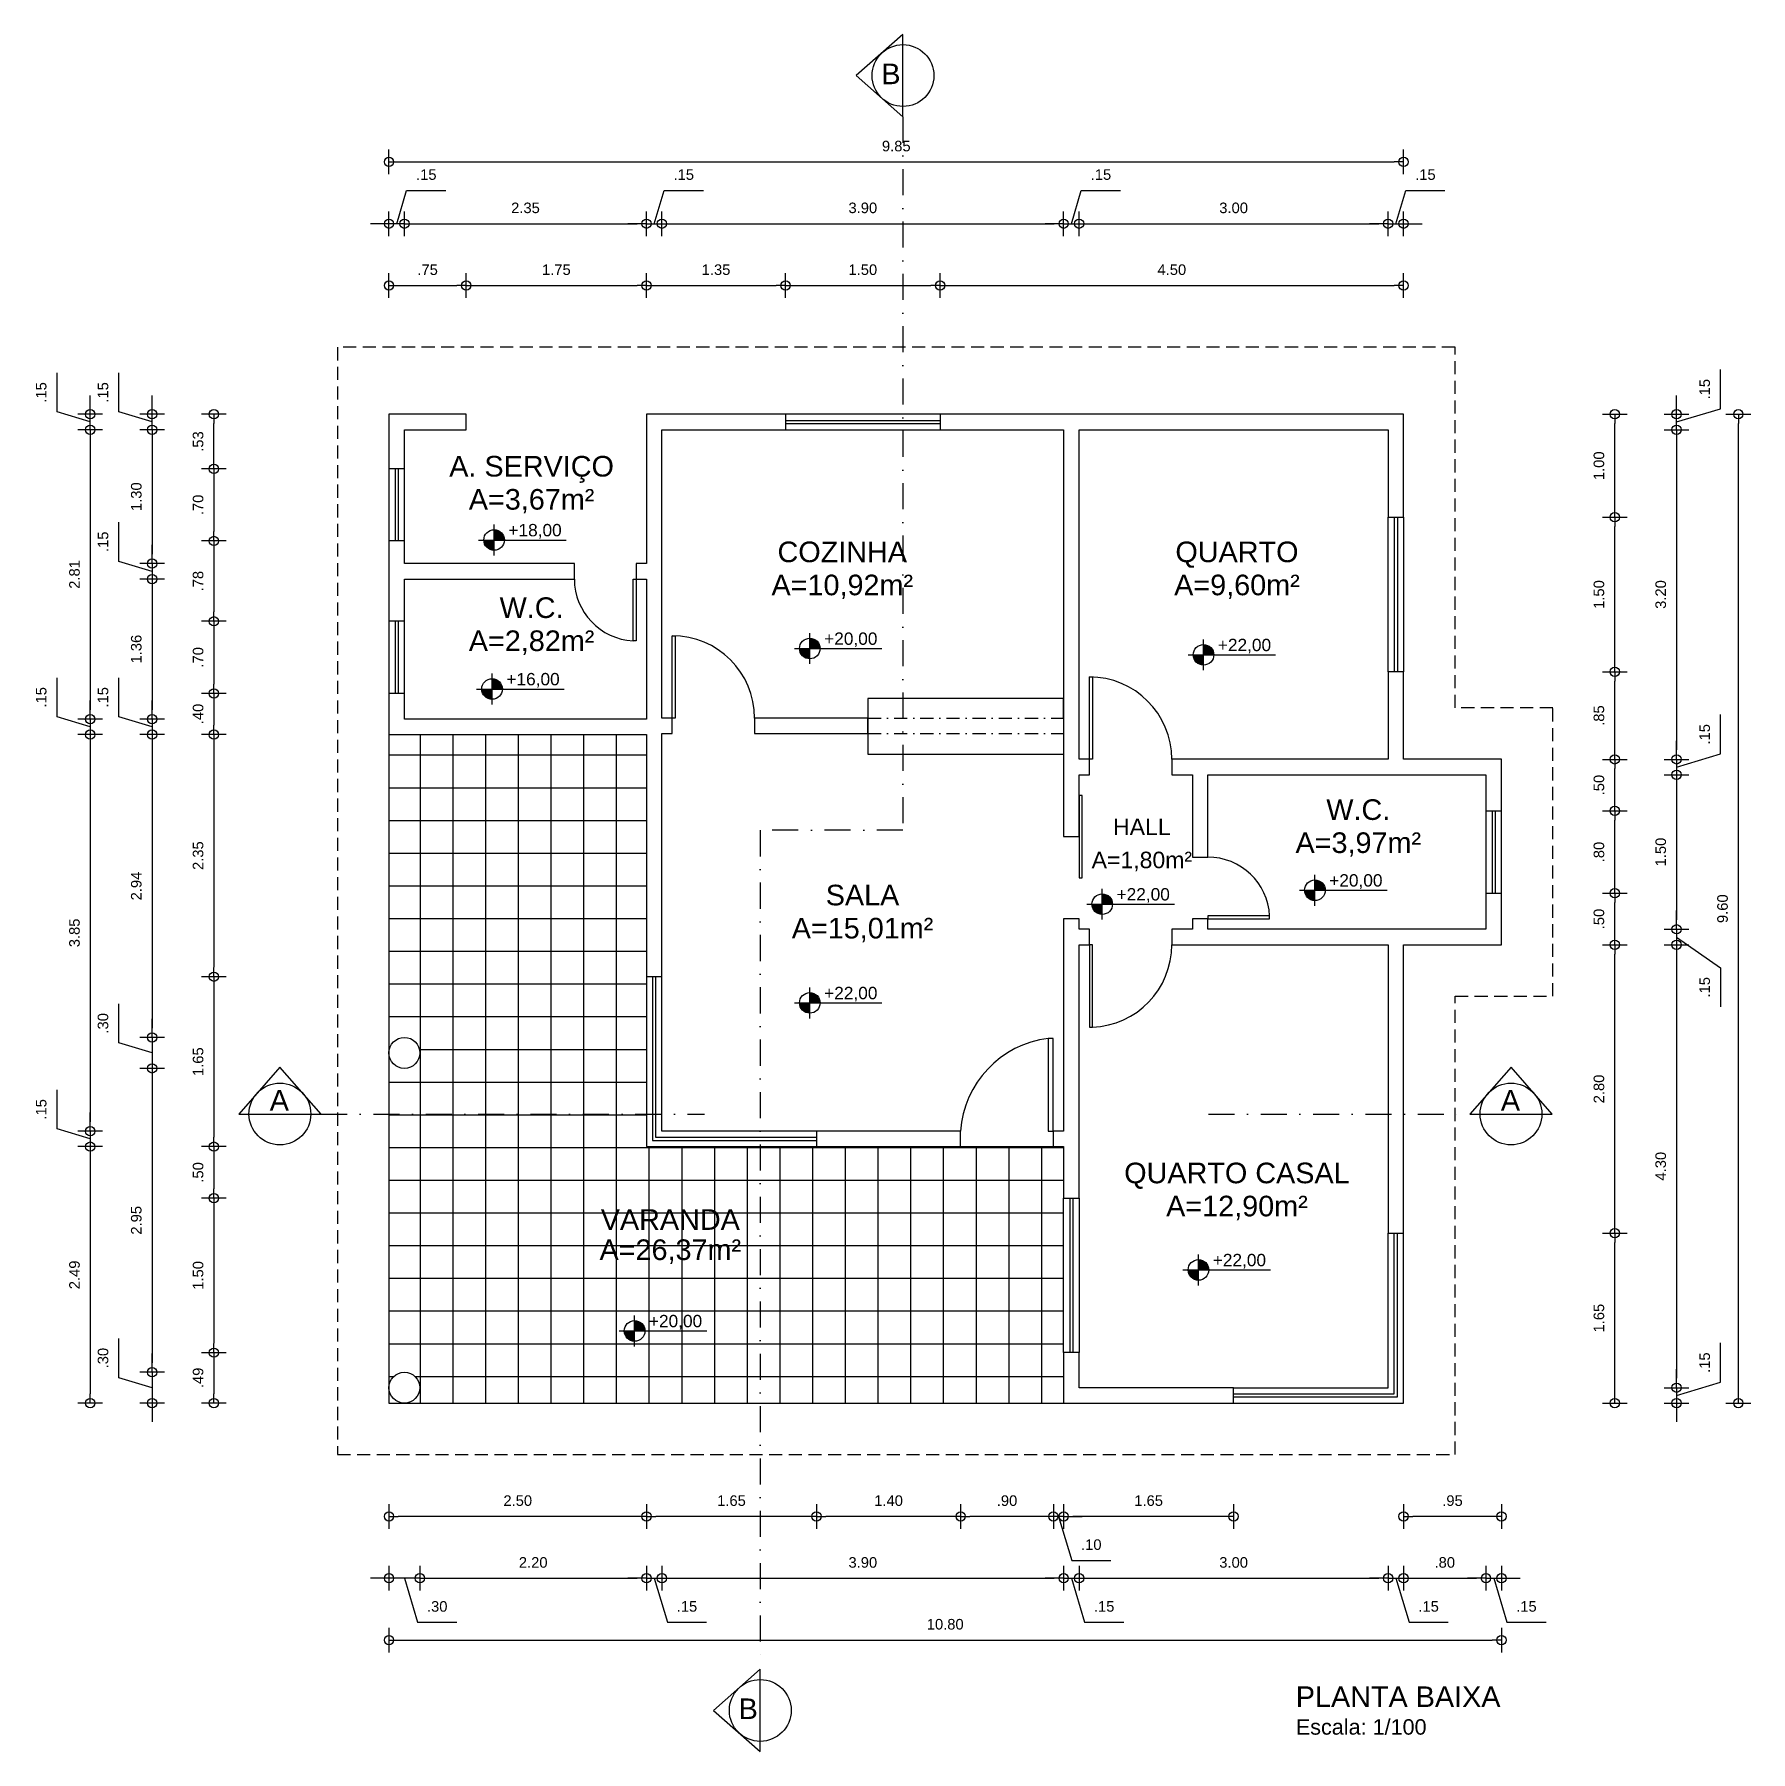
# Model space of a CAD drawing. Header units: millimetres. Extents: x -1525 to 15138, y -10945 to 5726.
import ezdxf
from ezdxf.enums import TextEntityAlignment as Align

# ---------------------------------------------------------------- set-up
doc = ezdxf.new("R2010")
doc.units = ezdxf.units.MM
doc.header["$LTSCALE"] = 5
doc.linetypes.add('DASHDOTX2', pattern=[50.8, 25.4, -12.7, 0, -12.7])
doc.linetypes.add('DASHEDX2', pattern=[38.1, 25.4, -12.7])
for name, color, linetype in [('coberta', 7, 'DASHEDX2'), ('coluna', 7, 'Continuous'), ('cota piso', 7, 'Continuous'), ('dimensoes', 7, 'Continuous'), ('janela alta', 7, 'Continuous'), ('janela baixa', 7, 'Continuous'), ('parede alta', 7, 'DASHDOTX2'), ('parede baixa', 7, 'Continuous'), ('paredes', 7, 'Continuous'), ('piso', 7, 'Continuous'), ('portas', 7, 'Continuous'), ('texto', 7, 'Continuous')]:
    doc.layers.add(name, color=color, linetype=linetype)
doc.layers.add('corte', color=7, linetype='Continuous', lineweight=30)
doc.styles.get("Standard").update_dxf_attribs({"font": 'Arial.ttf'})
doc.dimstyles.new('ISO-25', dxfattribs={"dimtxt": 102.5, "dimasz": 90.5, "dimexe": 120, "dimexo": 0.625, "dimgap": 100.625, "dimtad": 1, "dimlfac": 0.001, "dimzin": 4, "dimdsep": 46, "dimtxsty": 'Standard', "dimblk": 'ORIGIN', "dimblk1": 'ORIGIN', "dimblk2": 'ORIGIN', "dimcen": 2.5, "dimazin": 0, "dimtfac": 1, "dimtmove": 0, "dimatfit": 3, "dimldrblk": 'ORIGIN', "dimfxl": 120, "dimfxlon": 1, "dimarcsym": 0})

msp = doc.modelspace()

# ---------------------------------------------------------------- texts
at = {"layer": 'corte'}
for s, p in [('B', (6791.068, 5242.424)), ('A', (853.311, -4721.964)), ('A', (12805.628, -4721.964)), ('B', (5405.748, -10629.056))]:
    msp.add_text(s, height=200, dxfattribs=at).set_placement(p, align=Align.CENTER)
at = {"layer": 'texto'}
for s, height, p in [('A. SERVIÇO', 200, (3302.379, 1433.426)), ('A=3,67m²', 200, (3302.379, 1112.224)), ('COZINHA', 200, (6318.643, 602.079)), ('QUARTO', 200, (10150.272, 602.079)), ('A=10,92m²', 200, (6318.643, 280.877)), ('A=9,60m²', 200, (10150.272, 280.877)), ('W.C.', 200, (3302.379, 60.55)), ('A=2,82m²', 200, (3302.379, -260.652)), ('W.C.', 200, (11328.337, -1900.011)), ('HALL', 160, (9227.095, -2047.449)), ('A=3,97m²', 200, (11328.337, -2221.213)), ('A=1,80m²', 160, (9227.095, -2368.651)), ('SALA', 200, (6515.282, -2729.605)), ('A=15,01m²', 200, (6515.282, -3050.808)), ('QUARTO CASAL', 200, (10150.272, -5427.359)), ('A=12,90m²', 200, (10150.272, -5748.561)), ('VARANDA', 200, (4649.094, -5879.561)), ('A=26,37m²', 200, (4649.094, -6172.522))]:
    msp.add_text(s, height=height, dxfattribs=at).set_placement(p, align=Align.CENTER)
for s, height, p in [('+18,00', 120, (3077.369, 853.165)), ('+20,00', 120, (6142.56, -200.25)), ('+22,00', 120, (9964.725, -261.683)), ('+16,00', 120, (3057.791, -593.42)), ('+20,00', 120, (11046.238, -2546.98)), ('+22,00', 120, (8981.532, -2682.132)), ('+22,00', 120, (6142.56, -3640.483)), ('+22,00', 120, (9915.565, -6232.944)), ('+20,00', 120, (4441.291, -6825.149)), ('PLANTA BAIXA', 200, (10721.69, -10511.814)), ('Escala: 1/100', 150, (10721.69, -10780.355))]:
    msp.add_text(s, height=height, dxfattribs=at).set_placement(p)

# ---------------------------------------------------------------- blocks, each defined once
blk = doc.blocks.new('_Origin')
at = {"color": 0, "linetype": 'ByBlock', "lineweight": -2}
blk.add_line((0, 0), (-1, 0), dxfattribs=at)
blk.add_circle((0, 0), 0.5, dxfattribs=at)
blk = doc.blocks.new('*D4')
at = {"layer": 'Defpoints', "color": 0, "transparency": 16777216}
for p in [(11768, -3112), (12718, -3112), (11768, -8662)]:
    blk.add_point(p, dxfattribs=at)
at = {"layer": 'dimensoes', "color": 0, "lineweight": -2, "transparency": 16777216}
for p, q in [((11768, -8542), (11768, -8782)), ((12627, -8662), (11858, -8662)), ((12718, -8542), (12718, -8782))]:
    blk.add_line(p, q, dxfattribs=at)
at = {"layer": 'dimensoes', "color": 0, "lineweight": -2, "transparency": 16777216, "xscale": 90.5, "yscale": 90.5, "zscale": 90.5, "rotation": 180}
blk.add_blockref('_Origin', (11768, -8662), dxfattribs=at)
at = {"layer": 'dimensoes', "color": 0, "lineweight": -2, "transparency": 16777216, "xscale": 90.5, "yscale": 90.5, "zscale": 90.5}
blk.add_blockref('_Origin', (12718, -8662), dxfattribs=at)
at = {"layer": 'dimensoes', "color": 0, "transparency": 16777216, "insert": (12243, -8509), "char_height": 102.5, "attachment_point": 5}
blk.add_mtext('.95', dxfattribs=at)
blk = doc.blocks.new('*D6')
at = {"layer": 'Defpoints', "color": 0, "transparency": 16777216}
for p in [(8468, -7562), (10118, -7562), (8468, -8662)]:
    blk.add_point(p, dxfattribs=at)
at = {"layer": 'dimensoes', "color": 0, "lineweight": -2, "transparency": 16777216}
for p, q in [((8468, -8542), (8468, -8782)), ((10027, -8662), (8558, -8662)), ((10118, -8542), (10118, -8782))]:
    blk.add_line(p, q, dxfattribs=at)
at = {"layer": 'dimensoes', "color": 0, "lineweight": -2, "transparency": 16777216, "xscale": 90.5, "yscale": 90.5, "zscale": 90.5, "rotation": 180}
blk.add_blockref('_Origin', (8468, -8662), dxfattribs=at)
at = {"layer": 'dimensoes', "color": 0, "lineweight": -2, "transparency": 16777216, "xscale": 90.5, "yscale": 90.5, "zscale": 90.5}
blk.add_blockref('_Origin', (10118, -8662), dxfattribs=at)
at = {"layer": 'dimensoes', "color": 0, "transparency": 16777216, "insert": (9293, -8509), "char_height": 102.5, "attachment_point": 5}
blk.add_mtext('1.65', dxfattribs=at)
blk = doc.blocks.new('*D7')
at = {"layer": 'Defpoints', "color": 0, "transparency": 16777216}
for p in [(8368, -5072), (8468, -7562), (8368, -8662)]:
    blk.add_point(p, dxfattribs=at)
at = {"layer": 'dimensoes', "color": 0, "lineweight": -2, "transparency": 16777216}
for p, q in [((8277, -8662), (8187, -8662)), ((8368, -8542), (8368, -8782)), ((8468, -8662), (8368, -8662)), ((8468, -8662), (8368, -8662)), ((8418, -8662), (8546, -9089)), ((8468, -8542), (8468, -8782)), ((8558, -8662), (8649, -8662)), ((8546, -9089), (8926, -9089))]:
    blk.add_line(p, q, dxfattribs=at)
at = {"layer": 'dimensoes', "color": 0, "lineweight": -2, "transparency": 16777216, "xscale": 90.5, "yscale": 90.5, "zscale": 90.5}
blk.add_blockref('_Origin', (8368, -8662), dxfattribs=at)
at = {"layer": 'dimensoes', "color": 0, "lineweight": -2, "transparency": 16777216, "xscale": 90.5, "yscale": 90.5, "zscale": 90.5, "rotation": 180}
blk.add_blockref('_Origin', (8468, -8662), dxfattribs=at)
at = {"layer": 'dimensoes', "color": 0, "transparency": 16777216, "insert": (8736, -8936), "char_height": 102.5, "attachment_point": 5}
blk.add_mtext('.10', dxfattribs=at)
blk = doc.blocks.new('*D8')
at = {"layer": 'Defpoints', "color": 0, "transparency": 16777216}
for p in [(7468, -5072), (8368, -5072), (7468, -8662)]:
    blk.add_point(p, dxfattribs=at)
at = {"layer": 'dimensoes', "color": 0, "lineweight": -2, "transparency": 16777216}
for p, q in [((7468, -8542), (7468, -8782)), ((8277, -8662), (7558, -8662)), ((8368, -8542), (8368, -8782))]:
    blk.add_line(p, q, dxfattribs=at)
at = {"layer": 'dimensoes', "color": 0, "lineweight": -2, "transparency": 16777216, "xscale": 90.5, "yscale": 90.5, "zscale": 90.5, "rotation": 180}
blk.add_blockref('_Origin', (7468, -8662), dxfattribs=at)
at = {"layer": 'dimensoes', "color": 0, "lineweight": -2, "transparency": 16777216, "xscale": 90.5, "yscale": 90.5, "zscale": 90.5}
blk.add_blockref('_Origin', (8368, -8662), dxfattribs=at)
at = {"layer": 'dimensoes', "color": 0, "transparency": 16777216, "insert": (7918, -8509), "char_height": 102.5, "attachment_point": 5}
blk.add_mtext('.90', dxfattribs=at)
blk = doc.blocks.new('*D9')
at = {"layer": 'Defpoints', "color": 0, "transparency": 16777216}
for p in [(6068, -5072), (7468, -5072), (6068, -8662)]:
    blk.add_point(p, dxfattribs=at)
at = {"layer": 'dimensoes', "color": 0, "lineweight": -2, "transparency": 16777216}
for p, q in [((6068, -8542), (6068, -8782)), ((7377, -8662), (6158, -8662)), ((7468, -8542), (7468, -8782))]:
    blk.add_line(p, q, dxfattribs=at)
at = {"layer": 'dimensoes', "color": 0, "lineweight": -2, "transparency": 16777216, "xscale": 90.5, "yscale": 90.5, "zscale": 90.5, "rotation": 180}
blk.add_blockref('_Origin', (6068, -8662), dxfattribs=at)
at = {"layer": 'dimensoes', "color": 0, "lineweight": -2, "transparency": 16777216, "xscale": 90.5, "yscale": 90.5, "zscale": 90.5}
blk.add_blockref('_Origin', (7468, -8662), dxfattribs=at)
at = {"layer": 'dimensoes', "color": 0, "transparency": 16777216, "insert": (6768, -8509), "char_height": 102.5, "attachment_point": 5}
blk.add_mtext('1.40', dxfattribs=at)
blk = doc.blocks.new('*D10')
at = {"layer": 'Defpoints', "color": 0, "transparency": 16777216}
for p in [(4418, -5072), (6068, -5072), (4418, -8662)]:
    blk.add_point(p, dxfattribs=at)
at = {"layer": 'dimensoes', "color": 0, "lineweight": -2, "transparency": 16777216}
for p, q in [((4418, -8542), (4418, -8782)), ((5977, -8662), (4508, -8662)), ((6068, -8542), (6068, -8782))]:
    blk.add_line(p, q, dxfattribs=at)
at = {"layer": 'dimensoes', "color": 0, "lineweight": -2, "transparency": 16777216, "xscale": 90.5, "yscale": 90.5, "zscale": 90.5, "rotation": 180}
blk.add_blockref('_Origin', (4418, -8662), dxfattribs=at)
at = {"layer": 'dimensoes', "color": 0, "lineweight": -2, "transparency": 16777216, "xscale": 90.5, "yscale": 90.5, "zscale": 90.5}
blk.add_blockref('_Origin', (6068, -8662), dxfattribs=at)
at = {"layer": 'dimensoes', "color": 0, "transparency": 16777216, "insert": (5243, -8509), "char_height": 102.5, "attachment_point": 5}
blk.add_mtext('1.65', dxfattribs=at)
blk = doc.blocks.new('*D11')
at = {"layer": 'Defpoints', "color": 0, "transparency": 16777216}
for p in [(1918, -912), (4418, -5072), (1918, -8662)]:
    blk.add_point(p, dxfattribs=at)
at = {"layer": 'dimensoes', "color": 0, "lineweight": -2, "transparency": 16777216}
for p, q in [((1918, -8542), (1918, -8782)), ((4327, -8662), (2008, -8662)), ((4418, -8542), (4418, -8782))]:
    blk.add_line(p, q, dxfattribs=at)
at = {"layer": 'dimensoes', "color": 0, "lineweight": -2, "transparency": 16777216, "xscale": 90.5, "yscale": 90.5, "zscale": 90.5, "rotation": 180}
blk.add_blockref('_Origin', (1918, -8662), dxfattribs=at)
at = {"layer": 'dimensoes', "color": 0, "lineweight": -2, "transparency": 16777216, "xscale": 90.5, "yscale": 90.5, "zscale": 90.5}
blk.add_blockref('_Origin', (4418, -8662), dxfattribs=at)
at = {"layer": 'dimensoes', "color": 0, "transparency": 16777216, "insert": (3168, -8509), "char_height": 102.5, "attachment_point": 5}
blk.add_mtext('2.50', dxfattribs=at)
blk = doc.blocks.new('*D12')
at = {"layer": 'Defpoints', "color": 0, "transparency": 16777216}
for p in [(4568, -3712), (8468, -7562), (8468, -9262)]:
    blk.add_point(p, dxfattribs=at)
at = {"layer": 'dimensoes', "color": 0, "lineweight": -2, "transparency": 16777216}
for p, q in [((4568, -9142), (4568, -9382)), ((8468, -9142), (8468, -9382)), ((4658, -9262), (8377, -9262))]:
    blk.add_line(p, q, dxfattribs=at)
at = {"layer": 'dimensoes', "color": 0, "lineweight": -2, "transparency": 16777216, "xscale": 90.5, "yscale": 90.5, "zscale": 90.5, "rotation": 180}
blk.add_blockref('_Origin', (4568, -9262), dxfattribs=at)
at = {"layer": 'dimensoes', "color": 0, "lineweight": -2, "transparency": 16777216, "xscale": 90.5, "yscale": 90.5, "zscale": 90.5}
blk.add_blockref('_Origin', (8468, -9262), dxfattribs=at)
at = {"layer": 'dimensoes', "color": 0, "transparency": 16777216, "insert": (6518, -9109), "char_height": 102.5, "attachment_point": 5}
blk.add_mtext('3.90', dxfattribs=at)
blk = doc.blocks.new('*D13')
at = {"layer": 'Defpoints', "color": 0, "transparency": 16777216}
for p in [(8618, -7412), (8468, -7562), (8618, -9262)]:
    blk.add_point(p, dxfattribs=at)
at = {"layer": 'dimensoes', "color": 0, "lineweight": -2, "transparency": 16777216}
for p, q in [((8468, -9142), (8468, -9382)), ((8618, -9142), (8618, -9382)), ((8377, -9262), (8287, -9262)), ((8468, -9262), (8618, -9262)), ((8468, -9262), (8618, -9262)), ((8543, -9262), (8671, -9689)), ((8708, -9262), (8799, -9262)), ((8671, -9689), (9051, -9689))]:
    blk.add_line(p, q, dxfattribs=at)
at = {"layer": 'dimensoes', "color": 0, "lineweight": -2, "transparency": 16777216, "xscale": 90.5, "yscale": 90.5, "zscale": 90.5}
blk.add_blockref('_Origin', (8468, -9262), dxfattribs=at)
at = {"layer": 'dimensoes', "color": 0, "lineweight": -2, "transparency": 16777216, "xscale": 90.5, "yscale": 90.5, "zscale": 90.5, "rotation": 180}
blk.add_blockref('_Origin', (8618, -9262), dxfattribs=at)
at = {"layer": 'dimensoes', "color": 0, "transparency": 16777216, "insert": (8861, -9536), "char_height": 102.5, "attachment_point": 5}
blk.add_mtext('.15', dxfattribs=at)
blk = doc.blocks.new('*D14')
at = {"layer": 'Defpoints', "color": 0, "transparency": 16777216}
for p in [(11618, -5912), (11768, -5912), (11768, -9262)]:
    blk.add_point(p, dxfattribs=at)
at = {"layer": 'dimensoes', "color": 0, "lineweight": -2, "transparency": 16777216}
for p, q in [((11618, -9142), (11618, -9382)), ((11768, -9142), (11768, -9382)), ((11527, -9262), (11437, -9262)), ((11618, -9262), (11768, -9262)), ((11618, -9262), (11768, -9262)), ((11693, -9262), (11821, -9689)), ((11858, -9262), (11949, -9262)), ((11821, -9689), (12201, -9689))]:
    blk.add_line(p, q, dxfattribs=at)
at = {"layer": 'dimensoes', "color": 0, "lineweight": -2, "transparency": 16777216, "xscale": 90.5, "yscale": 90.5, "zscale": 90.5}
blk.add_blockref('_Origin', (11618, -9262), dxfattribs=at)
at = {"layer": 'dimensoes', "color": 0, "lineweight": -2, "transparency": 16777216, "xscale": 90.5, "yscale": 90.5, "zscale": 90.5, "rotation": 180}
blk.add_blockref('_Origin', (11768, -9262), dxfattribs=at)
at = {"layer": 'dimensoes', "color": 0, "transparency": 16777216, "insert": (12011, -9536), "char_height": 102.5, "attachment_point": 5}
blk.add_mtext('.15', dxfattribs=at)
blk = doc.blocks.new('*D15')
at = {"layer": 'Defpoints', "color": 0, "transparency": 16777216}
for p in [(12568, -2962), (11768, -5912), (12568, -9262)]:
    blk.add_point(p, dxfattribs=at)
at = {"layer": 'dimensoes', "color": 0, "lineweight": -2, "transparency": 16777216}
for p, q in [((11768, -9142), (11768, -9382)), ((12568, -9142), (12568, -9382)), ((11858, -9262), (12477, -9262))]:
    blk.add_line(p, q, dxfattribs=at)
at = {"layer": 'dimensoes', "color": 0, "lineweight": -2, "transparency": 16777216, "xscale": 90.5, "yscale": 90.5, "zscale": 90.5, "rotation": 180}
blk.add_blockref('_Origin', (11768, -9262), dxfattribs=at)
at = {"layer": 'dimensoes', "color": 0, "lineweight": -2, "transparency": 16777216, "xscale": 90.5, "yscale": 90.5, "zscale": 90.5}
blk.add_blockref('_Origin', (12568, -9262), dxfattribs=at)
at = {"layer": 'dimensoes', "color": 0, "transparency": 16777216, "insert": (12168, -9109), "char_height": 102.5, "attachment_point": 5}
blk.add_mtext('.80', dxfattribs=at)
blk = doc.blocks.new('*D16')
at = {"layer": 'Defpoints', "color": 0, "transparency": 16777216}
for p in [(12568, -2962), (12718, -3112), (12718, -9262)]:
    blk.add_point(p, dxfattribs=at)
at = {"layer": 'dimensoes', "color": 0, "lineweight": -2, "transparency": 16777216}
for p, q in [((12568, -9142), (12568, -9382)), ((12718, -9142), (12718, -9382)), ((12477, -9262), (12387, -9262)), ((12568, -9262), (12718, -9262)), ((12568, -9262), (12718, -9262)), ((12643, -9262), (12771, -9689)), ((12808, -9262), (12899, -9262)), ((12771, -9689), (13151, -9689))]:
    blk.add_line(p, q, dxfattribs=at)
at = {"layer": 'dimensoes', "color": 0, "lineweight": -2, "transparency": 16777216, "xscale": 90.5, "yscale": 90.5, "zscale": 90.5}
blk.add_blockref('_Origin', (12568, -9262), dxfattribs=at)
at = {"layer": 'dimensoes', "color": 0, "lineweight": -2, "transparency": 16777216, "xscale": 90.5, "yscale": 90.5, "zscale": 90.5, "rotation": 180}
blk.add_blockref('_Origin', (12718, -9262), dxfattribs=at)
at = {"layer": 'dimensoes', "color": 0, "transparency": 16777216, "insert": (12961, -9536), "char_height": 102.5, "attachment_point": 5}
blk.add_mtext('.15', dxfattribs=at)
blk = doc.blocks.new('*D17')
at = {"layer": 'Defpoints', "color": 0, "transparency": 16777216}
for p in [(11768, -5912), (13818, -5912), (11768, -7562)]:
    blk.add_point(p, dxfattribs=at)
at = {"layer": 'dimensoes', "color": 0, "lineweight": -2, "transparency": 16777216}
for p, q in [((13698, -5912), (13938, -5912)), ((13818, -7471), (13818, -6002)), ((13698, -7562), (13938, -7562))]:
    blk.add_line(p, q, dxfattribs=at)
at = {"layer": 'dimensoes', "color": 0, "lineweight": -2, "transparency": 16777216, "xscale": 90.5, "yscale": 90.5, "zscale": 90.5}
for p, rotation in [((13818, -5912), 90), ((13818, -7562), 270)]:
    blk.add_blockref('_Origin', p, dxfattribs=dict(at, rotation=rotation))
at = {"layer": 'dimensoes', "color": 0, "transparency": 16777216, "insert": (13665, -6737), "char_height": 102.5, "attachment_point": 5, "rotation": 90}
blk.add_mtext('1.65', dxfattribs=at)
blk = doc.blocks.new('*D18')
at = {"layer": 'Defpoints', "color": 0, "transparency": 16777216}
for p in [(12718, -3112), (13818, -3112), (11768, -5912)]:
    blk.add_point(p, dxfattribs=at)
at = {"layer": 'dimensoes', "color": 0, "lineweight": -2, "transparency": 16777216}
for p, q in [((13698, -3112), (13938, -3112)), ((13818, -5821), (13818, -3202)), ((13698, -5912), (13938, -5912))]:
    blk.add_line(p, q, dxfattribs=at)
at = {"layer": 'dimensoes', "color": 0, "lineweight": -2, "transparency": 16777216, "xscale": 90.5, "yscale": 90.5, "zscale": 90.5}
for p, rotation in [((13818, -3112), 90), ((13818, -5912), 270)]:
    blk.add_blockref('_Origin', p, dxfattribs=dict(at, rotation=rotation))
at = {"layer": 'dimensoes', "color": 0, "transparency": 16777216, "insert": (13665, -4512), "char_height": 102.5, "attachment_point": 5, "rotation": 90}
blk.add_mtext('2.80', dxfattribs=at)
blk = doc.blocks.new('*D19')
at = {"layer": 'Defpoints', "color": 0, "transparency": 16777216}
for p in [(12718, -2612), (13818, -2612), (12718, -3112)]:
    blk.add_point(p, dxfattribs=at)
at = {"layer": 'dimensoes', "color": 0, "lineweight": -2, "transparency": 16777216}
for p, q in [((13698, -2612), (13938, -2612)), ((13818, -3021), (13818, -2702)), ((13698, -3112), (13938, -3112))]:
    blk.add_line(p, q, dxfattribs=at)
at = {"layer": 'dimensoes', "color": 0, "lineweight": -2, "transparency": 16777216, "xscale": 90.5, "yscale": 90.5, "zscale": 90.5}
for p, rotation in [((13818, -2612), 90), ((13818, -3112), 270)]:
    blk.add_blockref('_Origin', p, dxfattribs=dict(at, rotation=rotation))
at = {"layer": 'dimensoes', "color": 0, "transparency": 16777216, "insert": (13665, -2862), "char_height": 102.5, "attachment_point": 5, "rotation": 90}
blk.add_mtext('.50', dxfattribs=at)
blk = doc.blocks.new('*D20')
at = {"layer": 'Defpoints', "color": 0, "transparency": 16777216}
for p in [(12718, -1812), (13818, -1812), (12718, -2612)]:
    blk.add_point(p, dxfattribs=at)
at = {"layer": 'dimensoes', "color": 0, "lineweight": -2, "transparency": 16777216}
for p, q in [((13698, -1812), (13938, -1812)), ((13818, -2521), (13818, -1902)), ((13698, -2612), (13938, -2612))]:
    blk.add_line(p, q, dxfattribs=at)
at = {"layer": 'dimensoes', "color": 0, "lineweight": -2, "transparency": 16777216, "xscale": 90.5, "yscale": 90.5, "zscale": 90.5}
for p, rotation in [((13818, -1812), 90), ((13818, -2612), 270)]:
    blk.add_blockref('_Origin', p, dxfattribs=dict(at, rotation=rotation))
at = {"layer": 'dimensoes', "color": 0, "transparency": 16777216, "insert": (13665, -2212), "char_height": 102.5, "attachment_point": 5, "rotation": 90}
blk.add_mtext('.80', dxfattribs=at)
blk = doc.blocks.new('*D21')
at = {"layer": 'Defpoints', "color": 0, "transparency": 16777216}
for p in [(12718, -1312), (13818, -1312), (12718, -1812)]:
    blk.add_point(p, dxfattribs=at)
at = {"layer": 'dimensoes', "color": 0, "lineweight": -2, "transparency": 16777216}
for p, q in [((13698, -1312), (13938, -1312)), ((13818, -1721), (13818, -1402)), ((13698, -1812), (13938, -1812))]:
    blk.add_line(p, q, dxfattribs=at)
at = {"layer": 'dimensoes', "color": 0, "lineweight": -2, "transparency": 16777216, "xscale": 90.5, "yscale": 90.5, "zscale": 90.5}
for p, rotation in [((13818, -1312), 90), ((13818, -1812), 270)]:
    blk.add_blockref('_Origin', p, dxfattribs=dict(at, rotation=rotation))
at = {"layer": 'dimensoes', "color": 0, "transparency": 16777216, "insert": (13665, -1562), "char_height": 102.5, "attachment_point": 5, "rotation": 90}
blk.add_mtext('.50', dxfattribs=at)
blk = doc.blocks.new('*D22')
at = {"layer": 'Defpoints', "color": 0, "transparency": 16777216}
for p in [(11768, -462), (13818, -462), (12718, -1312)]:
    blk.add_point(p, dxfattribs=at)
at = {"layer": 'dimensoes', "color": 0, "lineweight": -2, "transparency": 16777216}
for p, q in [((13698, -462), (13938, -462)), ((13818, -1221), (13818, -552)), ((13698, -1312), (13938, -1312))]:
    blk.add_line(p, q, dxfattribs=at)
at = {"layer": 'dimensoes', "color": 0, "lineweight": -2, "transparency": 16777216, "xscale": 90.5, "yscale": 90.5, "zscale": 90.5}
for p, rotation in [((13818, -462), 90), ((13818, -1312), 270)]:
    blk.add_blockref('_Origin', p, dxfattribs=dict(at, rotation=rotation))
at = {"layer": 'dimensoes', "color": 0, "transparency": 16777216, "insert": (13665, -887), "char_height": 102.5, "attachment_point": 5, "rotation": 90}
blk.add_mtext('.85', dxfattribs=at)
blk = doc.blocks.new('*D23')
at = {"layer": 'Defpoints', "color": 0, "transparency": 16777216}
for p in [(11768, 1038), (13818, 1038), (11768, -462)]:
    blk.add_point(p, dxfattribs=at)
at = {"layer": 'dimensoes', "color": 0, "lineweight": -2, "transparency": 16777216}
for p, q in [((13698, 1038), (13938, 1038)), ((13818, -371), (13818, 948)), ((13698, -462), (13938, -462))]:
    blk.add_line(p, q, dxfattribs=at)
at = {"layer": 'dimensoes', "color": 0, "lineweight": -2, "transparency": 16777216, "xscale": 90.5, "yscale": 90.5, "zscale": 90.5}
for p, rotation in [((13818, 1038), 90), ((13818, -462), 270)]:
    blk.add_blockref('_Origin', p, dxfattribs=dict(at, rotation=rotation))
at = {"layer": 'dimensoes', "color": 0, "transparency": 16777216, "insert": (13665, 288), "char_height": 102.5, "attachment_point": 5, "rotation": 90}
blk.add_mtext('1.50', dxfattribs=at)
blk = doc.blocks.new('*D24')
at = {"layer": 'Defpoints', "color": 0, "transparency": 16777216}
for p in [(11768, 2038), (13818, 2038), (11768, 1038)]:
    blk.add_point(p, dxfattribs=at)
at = {"layer": 'dimensoes', "color": 0, "lineweight": -2, "transparency": 16777216}
for p, q in [((13698, 2038), (13938, 2038)), ((13818, 1129), (13818, 1948)), ((13698, 1038), (13938, 1038))]:
    blk.add_line(p, q, dxfattribs=at)
at = {"layer": 'dimensoes', "color": 0, "lineweight": -2, "transparency": 16777216, "xscale": 90.5, "yscale": 90.5, "zscale": 90.5}
for p, rotation in [((13818, 2038), 90), ((13818, 1038), 270)]:
    blk.add_blockref('_Origin', p, dxfattribs=dict(at, rotation=rotation))
at = {"layer": 'dimensoes', "color": 0, "transparency": 16777216, "insert": (13665, 1538), "char_height": 102.5, "attachment_point": 5, "rotation": 90}
blk.add_mtext('1.00', dxfattribs=at)
blk = doc.blocks.new('*D25')
at = {"layer": 'Defpoints', "color": 0, "transparency": 16777216}
for p in [(11574, 2038), (15018, 2038), (11574, -7562)]:
    blk.add_point(p, dxfattribs=at)
at = {"layer": 'dimensoes', "color": 0, "lineweight": -2, "transparency": 16777216}
for p, q in [((14898, 2038), (15138, 2038)), ((15018, -7471), (15018, 1948)), ((14898, -7562), (15138, -7562))]:
    blk.add_line(p, q, dxfattribs=at)
at = {"layer": 'dimensoes', "color": 0, "lineweight": -2, "transparency": 16777216, "xscale": 90.5, "yscale": 90.5, "zscale": 90.5}
for p, rotation in [((15018, 2038), 90), ((15018, -7562), 270)]:
    blk.add_blockref('_Origin', p, dxfattribs=dict(at, rotation=rotation))
at = {"layer": 'dimensoes', "color": 0, "transparency": 16777216, "insert": (14865, -2762), "char_height": 102.5, "attachment_point": 5, "rotation": 90}
blk.add_mtext('9.60', dxfattribs=at)
blk = doc.blocks.new('*D26')
at = {"layer": 'Defpoints', "color": 0, "transparency": 16777216}
for p in [(11618, 1888), (11618, -1312), (14418, -1312)]:
    blk.add_point(p, dxfattribs=at)
at = {"layer": 'dimensoes', "color": 0, "lineweight": -2, "transparency": 16777216}
for p, q in [((14298, 1888), (14538, 1888)), ((14418, 1798), (14418, -1221)), ((14298, -1312), (14538, -1312))]:
    blk.add_line(p, q, dxfattribs=at)
at = {"layer": 'dimensoes', "color": 0, "lineweight": -2, "transparency": 16777216, "xscale": 90.5, "yscale": 90.5, "zscale": 90.5}
for p, rotation in [((14418, 1888), 90), ((14418, -1312), 270)]:
    blk.add_blockref('_Origin', p, dxfattribs=dict(at, rotation=rotation))
at = {"layer": 'dimensoes', "color": 0, "transparency": 16777216, "insert": (14265, 288), "char_height": 102.5, "attachment_point": 5, "rotation": 90}
blk.add_mtext('3.20', dxfattribs=at)
blk = doc.blocks.new('*D27')
at = {"layer": 'Defpoints', "color": 0, "transparency": 16777216}
for p in [(11618, -1312), (12568, -1462), (14418, -1462)]:
    blk.add_point(p, dxfattribs=at)
at = {"layer": 'dimensoes', "color": 0, "lineweight": -2, "transparency": 16777216}
for p, q in [((14844, -1259), (14844, -878)), ((14418, -1221), (14418, -1131)), ((14298, -1312), (14538, -1312)), ((14418, -1387), (14844, -1259)), ((14418, -1312), (14418, -1462)), ((14418, -1312), (14418, -1462)), ((14298, -1462), (14538, -1462)), ((14418, -1552), (14418, -1643))]:
    blk.add_line(p, q, dxfattribs=at)
at = {"layer": 'dimensoes', "color": 0, "lineweight": -2, "transparency": 16777216, "xscale": 90.5, "yscale": 90.5, "zscale": 90.5}
for p, rotation in [((14418, -1312), 270), ((14418, -1462), 90)]:
    blk.add_blockref('_Origin', p, dxfattribs=dict(at, rotation=rotation))
at = {"layer": 'dimensoes', "color": 0, "transparency": 16777216, "insert": (14692, -1069), "char_height": 102.5, "attachment_point": 5, "rotation": 90}
blk.add_mtext('.15', dxfattribs=at)
blk = doc.blocks.new('*D28')
at = {"layer": 'Defpoints', "color": 0, "transparency": 16777216}
for p in [(12568, -1462), (12568, -2962), (14418, -2962)]:
    blk.add_point(p, dxfattribs=at)
at = {"layer": 'dimensoes', "color": 0, "lineweight": -2, "transparency": 16777216}
for p, q in [((14298, -1462), (14538, -1462)), ((14418, -1552), (14418, -2871)), ((14298, -2962), (14538, -2962))]:
    blk.add_line(p, q, dxfattribs=at)
at = {"layer": 'dimensoes', "color": 0, "lineweight": -2, "transparency": 16777216, "xscale": 90.5, "yscale": 90.5, "zscale": 90.5}
for p, rotation in [((14418, -1462), 90), ((14418, -2962), 270)]:
    blk.add_blockref('_Origin', p, dxfattribs=dict(at, rotation=rotation))
at = {"layer": 'dimensoes', "color": 0, "transparency": 16777216, "insert": (14265, -2212), "char_height": 102.5, "attachment_point": 5, "rotation": 90}
blk.add_mtext('1.50', dxfattribs=at)
blk = doc.blocks.new('*D29')
at = {"layer": 'Defpoints', "color": 0, "transparency": 16777216}
for p in [(12568, -2962), (12718, -3112), (14418, -3112)]:
    blk.add_point(p, dxfattribs=at)
at = {"layer": 'dimensoes', "color": 0, "lineweight": -2, "transparency": 16777216}
for p, q in [((14418, -2871), (14418, -2781)), ((14298, -2962), (14538, -2962)), ((14418, -2962), (14418, -3112)), ((14418, -2962), (14418, -3112)), ((14298, -3112), (14538, -3112)), ((14418, -3037), (14844, -3335)), ((14418, -3202), (14418, -3293)), ((14844, -3335), (14844, -3715))]:
    blk.add_line(p, q, dxfattribs=at)
at = {"layer": 'dimensoes', "color": 0, "lineweight": -2, "transparency": 16777216, "xscale": 90.5, "yscale": 90.5, "zscale": 90.5}
for p, rotation in [((14418, -2962), 270), ((14418, -3112), 90)]:
    blk.add_blockref('_Origin', p, dxfattribs=dict(at, rotation=rotation))
at = {"layer": 'dimensoes', "color": 0, "transparency": 16777216, "insert": (14692, -3525), "char_height": 102.5, "attachment_point": 5, "rotation": 90}
blk.add_mtext('.15', dxfattribs=at)
blk = doc.blocks.new('*D30')
at = {"layer": 'Defpoints', "color": 0, "transparency": 16777216}
for p in [(12718, -3112), (11618, -7412), (14418, -7412)]:
    blk.add_point(p, dxfattribs=at)
at = {"layer": 'dimensoes', "color": 0, "lineweight": -2, "transparency": 16777216}
for p, q in [((14298, -3112), (14538, -3112)), ((14418, -3202), (14418, -7321)), ((14298, -7412), (14538, -7412))]:
    blk.add_line(p, q, dxfattribs=at)
at = {"layer": 'dimensoes', "color": 0, "lineweight": -2, "transparency": 16777216, "xscale": 90.5, "yscale": 90.5, "zscale": 90.5}
for p, rotation in [((14418, -3112), 90), ((14418, -7412), 270)]:
    blk.add_blockref('_Origin', p, dxfattribs=dict(at, rotation=rotation))
at = {"layer": 'dimensoes', "color": 0, "transparency": 16777216, "insert": (14265, -5262), "char_height": 102.5, "attachment_point": 5, "rotation": 90}
blk.add_mtext('4.30', dxfattribs=at)
blk = doc.blocks.new('*D31')
at = {"layer": 'Defpoints', "color": 0, "transparency": 16777216}
for p in [(11618, -7412), (11768, -7562), (14418, -7562)]:
    blk.add_point(p, dxfattribs=at)
at = {"layer": 'dimensoes', "color": 0, "lineweight": -2, "transparency": 16777216}
for p, q in [((14844, -7359), (14844, -6978)), ((14418, -7321), (14418, -7231)), ((14298, -7412), (14538, -7412)), ((14418, -7487), (14844, -7359)), ((14418, -7412), (14418, -7562)), ((14418, -7412), (14418, -7562)), ((14298, -7562), (14538, -7562)), ((14418, -7652), (14418, -7743))]:
    blk.add_line(p, q, dxfattribs=at)
at = {"layer": 'dimensoes', "color": 0, "lineweight": -2, "transparency": 16777216, "xscale": 90.5, "yscale": 90.5, "zscale": 90.5}
for p, rotation in [((14418, -7412), 270), ((14418, -7562), 90)]:
    blk.add_blockref('_Origin', p, dxfattribs=dict(at, rotation=rotation))
at = {"layer": 'dimensoes', "color": 0, "transparency": 16777216, "insert": (14692, -7169), "char_height": 102.5, "attachment_point": 5, "rotation": 90}
blk.add_mtext('.15', dxfattribs=at)
blk = doc.blocks.new('*D32')
at = {"layer": 'Defpoints', "color": 0, "transparency": 16777216}
for p in [(11768, 2038), (14418, 2038), (11618, 1888)]:
    blk.add_point(p, dxfattribs=at)
at = {"layer": 'dimensoes', "color": 0, "lineweight": -2, "transparency": 16777216}
for p, q in [((14844, 2091), (14844, 2472)), ((14418, 2129), (14418, 2219)), ((14298, 2038), (14538, 2038)), ((14418, 1963), (14844, 2091)), ((14418, 1888), (14418, 2038)), ((14418, 1888), (14418, 2038)), ((14298, 1888), (14538, 1888)), ((14418, 1798), (14418, 1707))]:
    blk.add_line(p, q, dxfattribs=at)
at = {"layer": 'dimensoes', "color": 0, "lineweight": -2, "transparency": 16777216, "xscale": 90.5, "yscale": 90.5, "zscale": 90.5}
for p, rotation in [((14418, 2038), 270), ((14418, 1888), 90)]:
    blk.add_blockref('_Origin', p, dxfattribs=dict(at, rotation=rotation))
at = {"layer": 'dimensoes', "color": 0, "transparency": 16777216, "insert": (14692, 2281), "char_height": 102.5, "attachment_point": 5, "rotation": 90}
blk.add_mtext('.15', dxfattribs=at)
blk = doc.blocks.new('*D33')
at = {"layer": 'Defpoints', "color": 0, "transparency": 16777216}
for p in [(11768, 4488), (1918, 2038), (11768, 2038)]:
    blk.add_point(p, dxfattribs=at)
at = {"layer": 'dimensoes', "color": 0, "lineweight": -2, "transparency": 16777216}
for p, q in [((1918, 4368), (1918, 4608)), ((11768, 4368), (11768, 4608)), ((2008, 4488), (11677, 4488))]:
    blk.add_line(p, q, dxfattribs=at)
at = {"layer": 'dimensoes', "color": 0, "lineweight": -2, "transparency": 16777216, "xscale": 90.5, "yscale": 90.5, "zscale": 90.5, "rotation": 180}
blk.add_blockref('_Origin', (1918, 4488), dxfattribs=at)
at = {"layer": 'dimensoes', "color": 0, "lineweight": -2, "transparency": 16777216, "xscale": 90.5, "yscale": 90.5, "zscale": 90.5}
blk.add_blockref('_Origin', (11768, 4488), dxfattribs=at)
at = {"layer": 'dimensoes', "color": 0, "transparency": 16777216, "insert": (6843, 4641), "char_height": 102.5, "attachment_point": 5}
blk.add_mtext('9.85', dxfattribs=at)
blk = doc.blocks.new('*D34')
at = {"layer": 'Defpoints', "color": 0, "transparency": 16777216}
for p in [(4418, 3888), (2068, 1888), (4418, 588)]:
    blk.add_point(p, dxfattribs=at)
at = {"layer": 'dimensoes', "color": 0, "lineweight": -2, "transparency": 16777216}
for p, q in [((2068, 3768), (2068, 4008)), ((4418, 3768), (4418, 4008)), ((2158, 3888), (4327, 3888))]:
    blk.add_line(p, q, dxfattribs=at)
at = {"layer": 'dimensoes', "color": 0, "lineweight": -2, "transparency": 16777216, "xscale": 90.5, "yscale": 90.5, "zscale": 90.5, "rotation": 180}
blk.add_blockref('_Origin', (2068, 3888), dxfattribs=at)
at = {"layer": 'dimensoes', "color": 0, "lineweight": -2, "transparency": 16777216, "xscale": 90.5, "yscale": 90.5, "zscale": 90.5}
blk.add_blockref('_Origin', (4418, 3888), dxfattribs=at)
at = {"layer": 'dimensoes', "color": 0, "transparency": 16777216, "insert": (3243, 4041), "char_height": 102.5, "attachment_point": 5}
blk.add_mtext('2.35', dxfattribs=at)
blk = doc.blocks.new('*D35')
at = {"layer": 'Defpoints', "color": 0, "transparency": 16777216}
for p in [(4568, 3888), (4418, 2038), (4568, 1888)]:
    blk.add_point(p, dxfattribs=at)
at = {"layer": 'dimensoes', "color": 0, "lineweight": -2, "transparency": 16777216}
for p, q in [((4493, 3888), (4589, 4211)), ((4589, 4211), (4970, 4211)), ((4418, 3768), (4418, 4008)), ((4568, 3768), (4568, 4008)), ((4327, 3888), (4237, 3888)), ((4418, 3888), (4568, 3888)), ((4418, 3888), (4568, 3888)), ((4658, 3888), (4749, 3888))]:
    blk.add_line(p, q, dxfattribs=at)
at = {"layer": 'dimensoes', "color": 0, "lineweight": -2, "transparency": 16777216, "xscale": 90.5, "yscale": 90.5, "zscale": 90.5}
blk.add_blockref('_Origin', (4418, 3888), dxfattribs=at)
at = {"layer": 'dimensoes', "color": 0, "lineweight": -2, "transparency": 16777216, "xscale": 90.5, "yscale": 90.5, "zscale": 90.5, "rotation": 180}
blk.add_blockref('_Origin', (4568, 3888), dxfattribs=at)
at = {"layer": 'dimensoes', "color": 0, "transparency": 16777216, "insert": (4780, 4364), "char_height": 102.5, "attachment_point": 5}
blk.add_mtext('.15', dxfattribs=at)
blk = doc.blocks.new('*D36')
at = {"layer": 'Defpoints', "color": 0, "transparency": 16777216}
for p in [(8468, 3888), (4568, 1888), (8468, 1888)]:
    blk.add_point(p, dxfattribs=at)
at = {"layer": 'dimensoes', "color": 0, "lineweight": -2, "transparency": 16777216}
for p, q in [((4568, 3768), (4568, 4008)), ((8468, 3768), (8468, 4008)), ((4658, 3888), (8377, 3888))]:
    blk.add_line(p, q, dxfattribs=at)
at = {"layer": 'dimensoes', "color": 0, "lineweight": -2, "transparency": 16777216, "xscale": 90.5, "yscale": 90.5, "zscale": 90.5, "rotation": 180}
blk.add_blockref('_Origin', (4568, 3888), dxfattribs=at)
at = {"layer": 'dimensoes', "color": 0, "lineweight": -2, "transparency": 16777216, "xscale": 90.5, "yscale": 90.5, "zscale": 90.5}
blk.add_blockref('_Origin', (8468, 3888), dxfattribs=at)
at = {"layer": 'dimensoes', "color": 0, "transparency": 16777216, "insert": (6518, 4041), "char_height": 102.5, "attachment_point": 5}
blk.add_mtext('3.90', dxfattribs=at)
blk = doc.blocks.new('*D37')
at = {"layer": 'Defpoints', "color": 0, "transparency": 16777216}
for p in [(8618, 3888), (8468, 1888), (8618, 1888)]:
    blk.add_point(p, dxfattribs=at)
at = {"layer": 'dimensoes', "color": 0, "lineweight": -2, "transparency": 16777216}
for p, q in [((8543, 3888), (8639, 4211)), ((8639, 4211), (9020, 4211)), ((8468, 3768), (8468, 4008)), ((8618, 3768), (8618, 4008)), ((8377, 3888), (8287, 3888)), ((8468, 3888), (8618, 3888)), ((8468, 3888), (8618, 3888)), ((8708, 3888), (8799, 3888))]:
    blk.add_line(p, q, dxfattribs=at)
at = {"layer": 'dimensoes', "color": 0, "lineweight": -2, "transparency": 16777216, "xscale": 90.5, "yscale": 90.5, "zscale": 90.5}
blk.add_blockref('_Origin', (8468, 3888), dxfattribs=at)
at = {"layer": 'dimensoes', "color": 0, "lineweight": -2, "transparency": 16777216, "xscale": 90.5, "yscale": 90.5, "zscale": 90.5, "rotation": 180}
blk.add_blockref('_Origin', (8618, 3888), dxfattribs=at)
at = {"layer": 'dimensoes', "color": 0, "transparency": 16777216, "insert": (8830, 4364), "char_height": 102.5, "attachment_point": 5}
blk.add_mtext('.15', dxfattribs=at)
blk = doc.blocks.new('*D38')
at = {"layer": 'Defpoints', "color": 0, "transparency": 16777216}
for p in [(11618, 3888), (8618, 1888), (11618, 1888)]:
    blk.add_point(p, dxfattribs=at)
at = {"layer": 'dimensoes', "color": 0, "lineweight": -2, "transparency": 16777216}
for p, q in [((8618, 3768), (8618, 4008)), ((11618, 3768), (11618, 4008)), ((8708, 3888), (11527, 3888))]:
    blk.add_line(p, q, dxfattribs=at)
at = {"layer": 'dimensoes', "color": 0, "lineweight": -2, "transparency": 16777216, "xscale": 90.5, "yscale": 90.5, "zscale": 90.5, "rotation": 180}
blk.add_blockref('_Origin', (8618, 3888), dxfattribs=at)
at = {"layer": 'dimensoes', "color": 0, "lineweight": -2, "transparency": 16777216, "xscale": 90.5, "yscale": 90.5, "zscale": 90.5}
blk.add_blockref('_Origin', (11618, 3888), dxfattribs=at)
at = {"layer": 'dimensoes', "color": 0, "transparency": 16777216, "insert": (10118, 4041), "char_height": 102.5, "attachment_point": 5}
blk.add_mtext('3.00', dxfattribs=at)
blk = doc.blocks.new('*D39')
at = {"layer": 'Defpoints', "color": 0, "transparency": 16777216}
for p in [(11768, 3888), (11768, 2038), (11618, 1888)]:
    blk.add_point(p, dxfattribs=at)
at = {"layer": 'dimensoes', "color": 0, "lineweight": -2, "transparency": 16777216}
for p, q in [((11693, 3888), (11789, 4211)), ((11789, 4211), (12170, 4211)), ((11618, 3768), (11618, 4008)), ((11768, 3768), (11768, 4008)), ((11527, 3888), (11437, 3888)), ((11618, 3888), (11768, 3888)), ((11618, 3888), (11768, 3888)), ((11858, 3888), (11949, 3888))]:
    blk.add_line(p, q, dxfattribs=at)
at = {"layer": 'dimensoes', "color": 0, "lineweight": -2, "transparency": 16777216, "xscale": 90.5, "yscale": 90.5, "zscale": 90.5}
blk.add_blockref('_Origin', (11618, 3888), dxfattribs=at)
at = {"layer": 'dimensoes', "color": 0, "lineweight": -2, "transparency": 16777216, "xscale": 90.5, "yscale": 90.5, "zscale": 90.5, "rotation": 180}
blk.add_blockref('_Origin', (11768, 3888), dxfattribs=at)
at = {"layer": 'dimensoes', "color": 0, "transparency": 16777216, "insert": (11980, 4364), "char_height": 102.5, "attachment_point": 5}
blk.add_mtext('.15', dxfattribs=at)
blk = doc.blocks.new('*D40')
at = {"layer": 'Defpoints', "color": 0, "transparency": 16777216}
for p in [(1918, 3888), (1918, 2038), (2068, 1888)]:
    blk.add_point(p, dxfattribs=at)
at = {"layer": 'dimensoes', "color": 0, "lineweight": -2, "transparency": 16777216}
for p, q in [((1993, 3888), (2089, 4211)), ((2089, 4211), (2470, 4211)), ((1918, 3768), (1918, 4008)), ((2068, 3768), (2068, 4008)), ((1827, 3888), (1737, 3888)), ((2068, 3888), (1918, 3888)), ((2068, 3888), (1918, 3888)), ((2158, 3888), (2249, 3888))]:
    blk.add_line(p, q, dxfattribs=at)
at = {"layer": 'dimensoes', "color": 0, "lineweight": -2, "transparency": 16777216, "xscale": 90.5, "yscale": 90.5, "zscale": 90.5}
blk.add_blockref('_Origin', (1918, 3888), dxfattribs=at)
at = {"layer": 'dimensoes', "color": 0, "lineweight": -2, "transparency": 16777216, "xscale": 90.5, "yscale": 90.5, "zscale": 90.5, "rotation": 180}
blk.add_blockref('_Origin', (2068, 3888), dxfattribs=at)
at = {"layer": 'dimensoes', "color": 0, "transparency": 16777216, "insert": (2280, 4364), "char_height": 102.5, "attachment_point": 5}
blk.add_mtext('.15', dxfattribs=at)
blk = doc.blocks.new('*D41')
at = {"layer": 'Defpoints', "color": 0, "transparency": 16777216}
for p in [(2668, 3288), (1918, 2038), (2668, 2038)]:
    blk.add_point(p, dxfattribs=at)
at = {"layer": 'dimensoes', "color": 0, "lineweight": -2, "transparency": 16777216}
for p, q in [((1918, 3168), (1918, 3408)), ((2668, 3168), (2668, 3408)), ((2008, 3288), (2577, 3288))]:
    blk.add_line(p, q, dxfattribs=at)
at = {"layer": 'dimensoes', "color": 0, "lineweight": -2, "transparency": 16777216, "xscale": 90.5, "yscale": 90.5, "zscale": 90.5, "rotation": 180}
blk.add_blockref('_Origin', (1918, 3288), dxfattribs=at)
at = {"layer": 'dimensoes', "color": 0, "lineweight": -2, "transparency": 16777216, "xscale": 90.5, "yscale": 90.5, "zscale": 90.5}
blk.add_blockref('_Origin', (2668, 3288), dxfattribs=at)
at = {"layer": 'dimensoes', "color": 0, "transparency": 16777216, "insert": (2293, 3441), "char_height": 102.5, "attachment_point": 5}
blk.add_mtext('.75', dxfattribs=at)
blk = doc.blocks.new('*D42')
at = {"layer": 'Defpoints', "color": 0, "transparency": 16777216}
for p in [(4418, 3288), (2668, 2038), (4418, 2038)]:
    blk.add_point(p, dxfattribs=at)
at = {"layer": 'dimensoes', "color": 0, "lineweight": -2, "transparency": 16777216}
for p, q in [((2668, 3168), (2668, 3408)), ((4418, 3168), (4418, 3408)), ((2758, 3288), (4327, 3288))]:
    blk.add_line(p, q, dxfattribs=at)
at = {"layer": 'dimensoes', "color": 0, "lineweight": -2, "transparency": 16777216, "xscale": 90.5, "yscale": 90.5, "zscale": 90.5, "rotation": 180}
blk.add_blockref('_Origin', (2668, 3288), dxfattribs=at)
at = {"layer": 'dimensoes', "color": 0, "lineweight": -2, "transparency": 16777216, "xscale": 90.5, "yscale": 90.5, "zscale": 90.5}
blk.add_blockref('_Origin', (4418, 3288), dxfattribs=at)
at = {"layer": 'dimensoes', "color": 0, "transparency": 16777216, "insert": (3543, 3441), "char_height": 102.5, "attachment_point": 5}
blk.add_mtext('1.75', dxfattribs=at)
blk = doc.blocks.new('*D43')
at = {"layer": 'Defpoints', "color": 0, "transparency": 16777216}
for p in [(5768, 3288), (4418, 2038), (5768, 2038)]:
    blk.add_point(p, dxfattribs=at)
at = {"layer": 'dimensoes', "color": 0, "lineweight": -2, "transparency": 16777216}
for p, q in [((4418, 3168), (4418, 3408)), ((5768, 3168), (5768, 3408)), ((4508, 3288), (5677, 3288))]:
    blk.add_line(p, q, dxfattribs=at)
at = {"layer": 'dimensoes', "color": 0, "lineweight": -2, "transparency": 16777216, "xscale": 90.5, "yscale": 90.5, "zscale": 90.5, "rotation": 180}
blk.add_blockref('_Origin', (4418, 3288), dxfattribs=at)
at = {"layer": 'dimensoes', "color": 0, "lineweight": -2, "transparency": 16777216, "xscale": 90.5, "yscale": 90.5, "zscale": 90.5}
blk.add_blockref('_Origin', (5768, 3288), dxfattribs=at)
at = {"layer": 'dimensoes', "color": 0, "transparency": 16777216, "insert": (5093, 3441), "char_height": 102.5, "attachment_point": 5}
blk.add_mtext('1.35', dxfattribs=at)
blk = doc.blocks.new('*D44')
at = {"layer": 'Defpoints', "color": 0, "transparency": 16777216}
for p in [(7268, 3288), (5768, 2038), (7268, 2038)]:
    blk.add_point(p, dxfattribs=at)
at = {"layer": 'dimensoes', "color": 0, "lineweight": -2, "transparency": 16777216}
for p, q in [((5768, 3168), (5768, 3408)), ((7268, 3168), (7268, 3408)), ((5858, 3288), (7177, 3288))]:
    blk.add_line(p, q, dxfattribs=at)
at = {"layer": 'dimensoes', "color": 0, "lineweight": -2, "transparency": 16777216, "xscale": 90.5, "yscale": 90.5, "zscale": 90.5, "rotation": 180}
blk.add_blockref('_Origin', (5768, 3288), dxfattribs=at)
at = {"layer": 'dimensoes', "color": 0, "lineweight": -2, "transparency": 16777216, "xscale": 90.5, "yscale": 90.5, "zscale": 90.5}
blk.add_blockref('_Origin', (7268, 3288), dxfattribs=at)
at = {"layer": 'dimensoes', "color": 0, "transparency": 16777216, "insert": (6518, 3441), "char_height": 102.5, "attachment_point": 5}
blk.add_mtext('1.50', dxfattribs=at)
blk = doc.blocks.new('*D45')
at = {"layer": 'Defpoints', "color": 0, "transparency": 16777216}
for p in [(11768, 3288), (7268, 2038), (11768, 2038)]:
    blk.add_point(p, dxfattribs=at)
at = {"layer": 'dimensoes', "color": 0, "lineweight": -2, "transparency": 16777216}
for p, q in [((7268, 3168), (7268, 3408)), ((11768, 3168), (11768, 3408)), ((7358, 3288), (11677, 3288))]:
    blk.add_line(p, q, dxfattribs=at)
at = {"layer": 'dimensoes', "color": 0, "lineweight": -2, "transparency": 16777216, "xscale": 90.5, "yscale": 90.5, "zscale": 90.5, "rotation": 180}
blk.add_blockref('_Origin', (7268, 3288), dxfattribs=at)
at = {"layer": 'dimensoes', "color": 0, "lineweight": -2, "transparency": 16777216, "xscale": 90.5, "yscale": 90.5, "zscale": 90.5}
blk.add_blockref('_Origin', (11768, 3288), dxfattribs=at)
at = {"layer": 'dimensoes', "color": 0, "transparency": 16777216, "insert": (9518, 3441), "char_height": 102.5, "attachment_point": 5}
blk.add_mtext('4.50', dxfattribs=at)
blk = doc.blocks.new('*D46')
at = {"layer": 'Defpoints', "color": 0, "transparency": 16777216}
for p in [(1318, -1072), (218, -3422), (3818, -3422)]:
    blk.add_point(p, dxfattribs=at)
at = {"layer": 'dimensoes', "color": 0, "lineweight": -2, "transparency": 16777216}
for p, q in [((338, -1072), (98, -1072)), ((218, -1162), (218, -3331)), ((338, -3422), (98, -3422))]:
    blk.add_line(p, q, dxfattribs=at)
at = {"layer": 'dimensoes', "color": 0, "lineweight": -2, "transparency": 16777216, "xscale": 90.5, "yscale": 90.5, "zscale": 90.5}
for p, rotation in [((218, -1072), 90), ((218, -3422), 270)]:
    blk.add_blockref('_Origin', p, dxfattribs=dict(at, rotation=rotation))
at = {"layer": 'dimensoes', "color": 0, "transparency": 16777216, "insert": (65, -2247), "char_height": 102.5, "attachment_point": 5, "rotation": 90}
blk.add_mtext('2.35', dxfattribs=at)
blk = doc.blocks.new('*D47')
at = {"layer": 'Defpoints', "color": 0, "transparency": 16777216}
for p in [(3818, -3422), (218, -5072), (3818, -5072)]:
    blk.add_point(p, dxfattribs=at)
at = {"layer": 'dimensoes', "color": 0, "lineweight": -2, "transparency": 16777216}
for p, q in [((338, -3422), (98, -3422)), ((218, -3512), (218, -4981)), ((338, -5072), (98, -5072))]:
    blk.add_line(p, q, dxfattribs=at)
at = {"layer": 'dimensoes', "color": 0, "lineweight": -2, "transparency": 16777216, "xscale": 90.5, "yscale": 90.5, "zscale": 90.5}
for p, rotation in [((218, -3422), 90), ((218, -5072), 270)]:
    blk.add_blockref('_Origin', p, dxfattribs=dict(at, rotation=rotation))
at = {"layer": 'dimensoes', "color": 0, "transparency": 16777216, "insert": (65, -4247), "char_height": 102.5, "attachment_point": 5, "rotation": 90}
blk.add_mtext('1.65', dxfattribs=at)
blk = doc.blocks.new('*D48')
at = {"layer": 'Defpoints', "color": 0, "transparency": 16777216}
for p in [(218, 2038), (1318, 2038), (1318, 1508)]:
    blk.add_point(p, dxfattribs=at)
at = {"layer": 'dimensoes', "color": 0, "lineweight": -2, "transparency": 16777216}
for p, q in [((338, 2038), (98, 2038)), ((218, 1599), (218, 1948)), ((338, 1508), (98, 1508))]:
    blk.add_line(p, q, dxfattribs=at)
at = {"layer": 'dimensoes', "color": 0, "lineweight": -2, "transparency": 16777216, "xscale": 90.5, "yscale": 90.5, "zscale": 90.5}
for p, rotation in [((218, 2038), 90), ((218, 1508), 270)]:
    blk.add_blockref('_Origin', p, dxfattribs=dict(at, rotation=rotation))
at = {"layer": 'dimensoes', "color": 0, "transparency": 16777216, "insert": (65, 1773), "char_height": 102.5, "attachment_point": 5, "rotation": 90}
blk.add_mtext('.53', dxfattribs=at)
blk = doc.blocks.new('*D49')
at = {"layer": 'Defpoints', "color": 0, "transparency": 16777216}
for p in [(7868, -5572), (218, -7072), (7868, -7072)]:
    blk.add_point(p, dxfattribs=at)
at = {"layer": 'dimensoes', "color": 0, "lineweight": -2, "transparency": 16777216}
for p, q in [((338, -5572), (98, -5572)), ((218, -5662), (218, -6981)), ((338, -7072), (98, -7072))]:
    blk.add_line(p, q, dxfattribs=at)
at = {"layer": 'dimensoes', "color": 0, "lineweight": -2, "transparency": 16777216, "xscale": 90.5, "yscale": 90.5, "zscale": 90.5}
for p, rotation in [((218, -5572), 90), ((218, -7072), 270)]:
    blk.add_blockref('_Origin', p, dxfattribs=dict(at, rotation=rotation))
at = {"layer": 'dimensoes', "color": 0, "transparency": 16777216, "insert": (65, -6322), "char_height": 102.5, "attachment_point": 5, "rotation": 90}
blk.add_mtext('1.50', dxfattribs=at)
blk = doc.blocks.new('*D50')
at = {"layer": 'Defpoints', "color": 0, "transparency": 16777216}
for p in [(7868, -7072), (218, -7562), (7868, -7562)]:
    blk.add_point(p, dxfattribs=at)
at = {"layer": 'dimensoes', "color": 0, "lineweight": -2, "transparency": 16777216}
for p, q in [((338, -7072), (98, -7072)), ((218, -7162), (218, -7471)), ((338, -7562), (98, -7562))]:
    blk.add_line(p, q, dxfattribs=at)
at = {"layer": 'dimensoes', "color": 0, "lineweight": -2, "transparency": 16777216, "xscale": 90.5, "yscale": 90.5, "zscale": 90.5}
for p, rotation in [((218, -7072), 90), ((218, -7562), 270)]:
    blk.add_blockref('_Origin', p, dxfattribs=dict(at, rotation=rotation))
at = {"layer": 'dimensoes', "color": 0, "transparency": 16777216, "insert": (65, -7317), "char_height": 102.5, "attachment_point": 5, "rotation": 90}
blk.add_mtext('.49', dxfattribs=at)
blk = doc.blocks.new('*D51')
at = {"layer": 'Defpoints', "color": 0, "transparency": 16777216}
for p in [(3818, -5072), (218, -5572), (7868, -5572)]:
    blk.add_point(p, dxfattribs=at)
at = {"layer": 'dimensoes', "color": 0, "lineweight": -2, "transparency": 16777216}
for p, q in [((338, -5072), (98, -5072)), ((218, -5162), (218, -5481)), ((338, -5572), (98, -5572))]:
    blk.add_line(p, q, dxfattribs=at)
at = {"layer": 'dimensoes', "color": 0, "lineweight": -2, "transparency": 16777216, "xscale": 90.5, "yscale": 90.5, "zscale": 90.5}
for p, rotation in [((218, -5072), 90), ((218, -5572), 270)]:
    blk.add_blockref('_Origin', p, dxfattribs=dict(at, rotation=rotation))
at = {"layer": 'dimensoes', "color": 0, "transparency": 16777216, "insert": (65, -5322), "char_height": 102.5, "attachment_point": 5, "rotation": 90}
blk.add_mtext('.50', dxfattribs=at)
blk = doc.blocks.new('*D52')
at = {"layer": 'Defpoints', "color": 0, "transparency": 16777216}
for p in [(1318, 1508), (218, 808), (1368, 808)]:
    blk.add_point(p, dxfattribs=at)
at = {"layer": 'dimensoes', "color": 0, "lineweight": -2, "transparency": 16777216}
for p, q in [((338, 1508), (98, 1508)), ((218, 1418), (218, 899)), ((338, 808), (98, 808))]:
    blk.add_line(p, q, dxfattribs=at)
at = {"layer": 'dimensoes', "color": 0, "lineweight": -2, "transparency": 16777216, "xscale": 90.5, "yscale": 90.5, "zscale": 90.5}
for p, rotation in [((218, 1508), 90), ((218, 808), 270)]:
    blk.add_blockref('_Origin', p, dxfattribs=dict(at, rotation=rotation))
at = {"layer": 'dimensoes', "color": 0, "transparency": 16777216, "insert": (65, 1158), "char_height": 102.5, "attachment_point": 5, "rotation": 90}
blk.add_mtext('.70', dxfattribs=at)
blk = doc.blocks.new('*D53')
at = {"layer": 'Defpoints', "color": 0, "transparency": 16777216}
for p in [(1368, 808), (218, 28), (1318, 28)]:
    blk.add_point(p, dxfattribs=at)
at = {"layer": 'dimensoes', "color": 0, "lineweight": -2, "transparency": 16777216}
for p, q in [((338, 808), (98, 808)), ((218, 718), (218, 119)), ((338, 28), (98, 28))]:
    blk.add_line(p, q, dxfattribs=at)
at = {"layer": 'dimensoes', "color": 0, "lineweight": -2, "transparency": 16777216, "xscale": 90.5, "yscale": 90.5, "zscale": 90.5}
for p, rotation in [((218, 808), 90), ((218, 28), 270)]:
    blk.add_blockref('_Origin', p, dxfattribs=dict(at, rotation=rotation))
at = {"layer": 'dimensoes', "color": 0, "transparency": 16777216, "insert": (65, 418), "char_height": 102.5, "attachment_point": 5, "rotation": 90}
blk.add_mtext('.78', dxfattribs=at)
blk = doc.blocks.new('*D54')
at = {"layer": 'Defpoints', "color": 0, "transparency": 16777216}
for p in [(1318, 28), (218, -672), (1368, -672)]:
    blk.add_point(p, dxfattribs=at)
at = {"layer": 'dimensoes', "color": 0, "lineweight": -2, "transparency": 16777216}
for p, q in [((338, 28), (98, 28)), ((218, -62), (218, -581)), ((338, -672), (98, -672))]:
    blk.add_line(p, q, dxfattribs=at)
at = {"layer": 'dimensoes', "color": 0, "lineweight": -2, "transparency": 16777216, "xscale": 90.5, "yscale": 90.5, "zscale": 90.5}
for p, rotation in [((218, 28), 90), ((218, -672), 270)]:
    blk.add_blockref('_Origin', p, dxfattribs=dict(at, rotation=rotation))
at = {"layer": 'dimensoes', "color": 0, "transparency": 16777216, "insert": (65, -322), "char_height": 102.5, "attachment_point": 5, "rotation": 90}
blk.add_mtext('.70', dxfattribs=at)
blk = doc.blocks.new('*D55')
at = {"layer": 'Defpoints', "color": 0, "transparency": 16777216}
for p in [(1368, -672), (218, -1072), (1318, -1072)]:
    blk.add_point(p, dxfattribs=at)
at = {"layer": 'dimensoes', "color": 0, "lineweight": -2, "transparency": 16777216}
for p, q in [((338, -672), (98, -672)), ((218, -762), (218, -981)), ((338, -1072), (98, -1072))]:
    blk.add_line(p, q, dxfattribs=at)
at = {"layer": 'dimensoes', "color": 0, "lineweight": -2, "transparency": 16777216, "xscale": 90.5, "yscale": 90.5, "zscale": 90.5}
for p, rotation in [((218, -672), 90), ((218, -1072), 270)]:
    blk.add_blockref('_Origin', p, dxfattribs=dict(at, rotation=rotation))
at = {"layer": 'dimensoes', "color": 0, "transparency": 16777216, "insert": (65, -872), "char_height": 102.5, "attachment_point": 5, "rotation": 90}
blk.add_mtext('.40', dxfattribs=at)
blk = doc.blocks.new('*D56')
at = {"layer": 'Defpoints', "color": 0, "transparency": 16777216}
for p in [(1468, 1888), (-382, 588), (1468, 588)]:
    blk.add_point(p, dxfattribs=at)
at = {"layer": 'dimensoes', "color": 0, "lineweight": -2, "transparency": 16777216}
for p, q in [((-262, 1888), (-502, 1888)), ((-382, 1798), (-382, 679)), ((-262, 588), (-502, 588))]:
    blk.add_line(p, q, dxfattribs=at)
at = {"layer": 'dimensoes', "color": 0, "lineweight": -2, "transparency": 16777216, "xscale": 90.5, "yscale": 90.5, "zscale": 90.5}
for p, rotation in [((-382, 1888), 90), ((-382, 588), 270)]:
    blk.add_blockref('_Origin', p, dxfattribs=dict(at, rotation=rotation))
at = {"layer": 'dimensoes', "color": 0, "transparency": 16777216, "insert": (-535, 1238), "char_height": 102.5, "attachment_point": 5, "rotation": 90}
blk.add_mtext('1.30', dxfattribs=at)
blk = doc.blocks.new('*D57')
at = {"layer": 'Defpoints', "color": 0, "transparency": 16777216}
for p in [(1468, 588), (-382, 438), (1468, 438)]:
    blk.add_point(p, dxfattribs=at)
at = {"layer": 'dimensoes', "color": 0, "lineweight": -2, "transparency": 16777216}
for p, q in [((-705, 610), (-705, 990)), ((-382, 679), (-382, 769)), ((-382, 513), (-705, 610)), ((-262, 588), (-502, 588)), ((-382, 588), (-382, 438)), ((-382, 588), (-382, 438)), ((-262, 438), (-502, 438)), ((-382, 348), (-382, 257))]:
    blk.add_line(p, q, dxfattribs=at)
at = {"layer": 'dimensoes', "color": 0, "lineweight": -2, "transparency": 16777216, "xscale": 90.5, "yscale": 90.5, "zscale": 90.5}
for p, rotation in [((-382, 588), 270), ((-382, 438), 90)]:
    blk.add_blockref('_Origin', p, dxfattribs=dict(at, rotation=rotation))
at = {"layer": 'dimensoes', "color": 0, "transparency": 16777216, "insert": (-858, 800), "char_height": 102.5, "attachment_point": 5, "rotation": 90}
blk.add_mtext('.15', dxfattribs=at)
blk = doc.blocks.new('*D58')
at = {"layer": 'Defpoints', "color": 0, "transparency": 16777216}
for p in [(1468, 438), (-382, -922), (1468, -922)]:
    blk.add_point(p, dxfattribs=at)
at = {"layer": 'dimensoes', "color": 0, "lineweight": -2, "transparency": 16777216}
for p, q in [((-262, 438), (-502, 438)), ((-382, 348), (-382, -831)), ((-262, -922), (-502, -922))]:
    blk.add_line(p, q, dxfattribs=at)
at = {"layer": 'dimensoes', "color": 0, "lineweight": -2, "transparency": 16777216, "xscale": 90.5, "yscale": 90.5, "zscale": 90.5}
for p, rotation in [((-382, 438), 90), ((-382, -922), 270)]:
    blk.add_blockref('_Origin', p, dxfattribs=dict(at, rotation=rotation))
at = {"layer": 'dimensoes', "color": 0, "transparency": 16777216, "insert": (-535, -242), "char_height": 102.5, "attachment_point": 5, "rotation": 90}
blk.add_mtext('1.36', dxfattribs=at)
blk = doc.blocks.new('*D59')
at = {"layer": 'Defpoints', "color": 0, "transparency": 16777216}
for p in [(1468, -922), (-382, -1072), (1318, -1072)]:
    blk.add_point(p, dxfattribs=at)
at = {"layer": 'dimensoes', "color": 0, "lineweight": -2, "transparency": 16777216}
for p, q in [((-705, -900), (-705, -520)), ((-382, -831), (-382, -741)), ((-382, -997), (-705, -900)), ((-262, -922), (-502, -922)), ((-382, -922), (-382, -1072)), ((-382, -922), (-382, -1072)), ((-262, -1072), (-502, -1072)), ((-382, -1162), (-382, -1253))]:
    blk.add_line(p, q, dxfattribs=at)
at = {"layer": 'dimensoes', "color": 0, "lineweight": -2, "transparency": 16777216, "xscale": 90.5, "yscale": 90.5, "zscale": 90.5}
for p, rotation in [((-382, -922), 270), ((-382, -1072), 90)]:
    blk.add_blockref('_Origin', p, dxfattribs=dict(at, rotation=rotation))
at = {"layer": 'dimensoes', "color": 0, "transparency": 16777216, "insert": (-858, -710), "char_height": 102.5, "attachment_point": 5, "rotation": 90}
blk.add_mtext('.15', dxfattribs=at)
blk = doc.blocks.new('*D60')
at = {"layer": 'Defpoints', "color": 0, "transparency": 16777216}
for p in [(-382, 2038), (1318, 2038), (1468, 1888)]:
    blk.add_point(p, dxfattribs=at)
at = {"layer": 'dimensoes', "color": 0, "lineweight": -2, "transparency": 16777216}
for p, q in [((-705, 2060), (-705, 2440)), ((-382, 2129), (-382, 2219)), ((-382, 1963), (-705, 2060)), ((-262, 2038), (-502, 2038)), ((-382, 1888), (-382, 2038)), ((-382, 1888), (-382, 2038)), ((-262, 1888), (-502, 1888)), ((-382, 1798), (-382, 1707))]:
    blk.add_line(p, q, dxfattribs=at)
at = {"layer": 'dimensoes', "color": 0, "lineweight": -2, "transparency": 16777216, "xscale": 90.5, "yscale": 90.5, "zscale": 90.5}
for p, rotation in [((-382, 2038), 270), ((-382, 1888), 90)]:
    blk.add_blockref('_Origin', p, dxfattribs=dict(at, rotation=rotation))
at = {"layer": 'dimensoes', "color": 0, "transparency": 16777216, "insert": (-858, 2250), "char_height": 102.5, "attachment_point": 5, "rotation": 90}
blk.add_mtext('.15', dxfattribs=at)
blk = doc.blocks.new('*D61')
at = {"layer": 'Defpoints', "color": 0, "transparency": 16777216}
for p in [(1468, 1888), (-982, -922), (1468, -922)]:
    blk.add_point(p, dxfattribs=at)
at = {"layer": 'dimensoes', "color": 0, "lineweight": -2, "transparency": 16777216}
for p, q in [((-862, 1888), (-1102, 1888)), ((-982, 1798), (-982, -831)), ((-862, -922), (-1102, -922))]:
    blk.add_line(p, q, dxfattribs=at)
at = {"layer": 'dimensoes', "color": 0, "lineweight": -2, "transparency": 16777216, "xscale": 90.5, "yscale": 90.5, "zscale": 90.5}
for p, rotation in [((-982, 1888), 90), ((-982, -922), 270)]:
    blk.add_blockref('_Origin', p, dxfattribs=dict(at, rotation=rotation))
at = {"layer": 'dimensoes', "color": 0, "transparency": 16777216, "insert": (-1135, 483), "char_height": 102.5, "attachment_point": 5, "rotation": 90}
blk.add_mtext('2.81', dxfattribs=at)
blk = doc.blocks.new('*D62')
at = {"layer": 'Defpoints', "color": 0, "transparency": 16777216}
for p in [(1468, -922), (-982, -1072), (1318, -1072)]:
    blk.add_point(p, dxfattribs=at)
at = {"layer": 'dimensoes', "color": 0, "lineweight": -2, "transparency": 16777216}
for p, q in [((-1305, -900), (-1305, -520)), ((-982, -831), (-982, -741)), ((-982, -997), (-1305, -900)), ((-862, -922), (-1102, -922)), ((-982, -922), (-982, -1072)), ((-982, -922), (-982, -1072)), ((-862, -1072), (-1102, -1072)), ((-982, -1162), (-982, -1253))]:
    blk.add_line(p, q, dxfattribs=at)
at = {"layer": 'dimensoes', "color": 0, "lineweight": -2, "transparency": 16777216, "xscale": 90.5, "yscale": 90.5, "zscale": 90.5}
for p, rotation in [((-982, -922), 270), ((-982, -1072), 90)]:
    blk.add_blockref('_Origin', p, dxfattribs=dict(at, rotation=rotation))
at = {"layer": 'dimensoes', "color": 0, "transparency": 16777216, "insert": (-1458, -710), "char_height": 102.5, "attachment_point": 5, "rotation": 90}
blk.add_mtext('.15', dxfattribs=at)
blk = doc.blocks.new('*D63')
at = {"layer": 'Defpoints', "color": 0, "transparency": 16777216}
for p in [(1318, -1072), (-982, -4922), (3968, -4922)]:
    blk.add_point(p, dxfattribs=at)
at = {"layer": 'dimensoes', "color": 0, "lineweight": -2, "transparency": 16777216}
for p, q in [((-862, -1072), (-1102, -1072)), ((-982, -1162), (-982, -4831)), ((-862, -4922), (-1102, -4922))]:
    blk.add_line(p, q, dxfattribs=at)
at = {"layer": 'dimensoes', "color": 0, "lineweight": -2, "transparency": 16777216, "xscale": 90.5, "yscale": 90.5, "zscale": 90.5}
for p, rotation in [((-982, -1072), 90), ((-982, -4922), 270)]:
    blk.add_blockref('_Origin', p, dxfattribs=dict(at, rotation=rotation))
at = {"layer": 'dimensoes', "color": 0, "transparency": 16777216, "insert": (-1135, -2997), "char_height": 102.5, "attachment_point": 5, "rotation": 90}
blk.add_mtext('3.85', dxfattribs=at)
blk = doc.blocks.new('*D64')
at = {"layer": 'Defpoints', "color": 0, "transparency": 16777216}
for p in [(3968, -4922), (-982, -5072), (3818, -5072)]:
    blk.add_point(p, dxfattribs=at)
at = {"layer": 'dimensoes', "color": 0, "lineweight": -2, "transparency": 16777216}
for p, q in [((-1305, -4900), (-1305, -4520)), ((-982, -4831), (-982, -4741)), ((-982, -4997), (-1305, -4900)), ((-862, -4922), (-1102, -4922)), ((-982, -4922), (-982, -5072)), ((-982, -4922), (-982, -5072)), ((-862, -5072), (-1102, -5072)), ((-982, -5162), (-982, -5253))]:
    blk.add_line(p, q, dxfattribs=at)
at = {"layer": 'dimensoes', "color": 0, "lineweight": -2, "transparency": 16777216, "xscale": 90.5, "yscale": 90.5, "zscale": 90.5}
for p, rotation in [((-982, -4922), 270), ((-982, -5072), 90)]:
    blk.add_blockref('_Origin', p, dxfattribs=dict(at, rotation=rotation))
at = {"layer": 'dimensoes', "color": 0, "transparency": 16777216, "insert": (-1458, -4710), "char_height": 102.5, "attachment_point": 5, "rotation": 90}
blk.add_mtext('.15', dxfattribs=at)
blk = doc.blocks.new('*D65')
at = {"layer": 'Defpoints', "color": 0, "transparency": 16777216}
for p in [(3818, -5072), (-982, -7562), (7868, -7562)]:
    blk.add_point(p, dxfattribs=at)
at = {"layer": 'dimensoes', "color": 0, "lineweight": -2, "transparency": 16777216}
for p, q in [((-862, -5072), (-1102, -5072)), ((-982, -5162), (-982, -7471)), ((-862, -7562), (-1102, -7562))]:
    blk.add_line(p, q, dxfattribs=at)
at = {"layer": 'dimensoes', "color": 0, "lineweight": -2, "transparency": 16777216, "xscale": 90.5, "yscale": 90.5, "zscale": 90.5}
for p, rotation in [((-982, -5072), 90), ((-982, -7562), 270)]:
    blk.add_blockref('_Origin', p, dxfattribs=dict(at, rotation=rotation))
at = {"layer": 'dimensoes', "color": 0, "transparency": 16777216, "insert": (-1135, -6317), "char_height": 102.5, "attachment_point": 5, "rotation": 90}
blk.add_mtext('2.49', dxfattribs=at)
blk = doc.blocks.new('*D66')
at = {"layer": 'Defpoints', "color": 0, "transparency": 16777216}
for p in [(-982, 2038), (1318, 2038), (1468, 1888)]:
    blk.add_point(p, dxfattribs=at)
at = {"layer": 'dimensoes', "color": 0, "lineweight": -2, "transparency": 16777216}
for p, q in [((-1305, 2060), (-1305, 2440)), ((-982, 2129), (-982, 2219)), ((-982, 1963), (-1305, 2060)), ((-862, 2038), (-1102, 2038)), ((-982, 1888), (-982, 2038)), ((-982, 1888), (-982, 2038)), ((-862, 1888), (-1102, 1888)), ((-982, 1798), (-982, 1707))]:
    blk.add_line(p, q, dxfattribs=at)
at = {"layer": 'dimensoes', "color": 0, "lineweight": -2, "transparency": 16777216, "xscale": 90.5, "yscale": 90.5, "zscale": 90.5}
for p, rotation in [((-982, 2038), 270), ((-982, 1888), 90)]:
    blk.add_blockref('_Origin', p, dxfattribs=dict(at, rotation=rotation))
at = {"layer": 'dimensoes', "color": 0, "transparency": 16777216, "insert": (-1458, 2250), "char_height": 102.5, "attachment_point": 5, "rotation": 90}
blk.add_mtext('.15', dxfattribs=at)
blk = doc.blocks.new('*D67')
at = {"layer": 'Defpoints', "color": 0, "transparency": 16777216}
for p in [(1318, -1072), (-382, -4012), (1468, -4012)]:
    blk.add_point(p, dxfattribs=at)
at = {"layer": 'dimensoes', "color": 0, "lineweight": -2, "transparency": 16777216}
for p, q in [((-262, -1072), (-502, -1072)), ((-382, -1162), (-382, -3921)), ((-262, -4012), (-502, -4012))]:
    blk.add_line(p, q, dxfattribs=at)
at = {"layer": 'dimensoes', "color": 0, "lineweight": -2, "transparency": 16777216, "xscale": 90.5, "yscale": 90.5, "zscale": 90.5}
for p, rotation in [((-382, -1072), 90), ((-382, -4012), 270)]:
    blk.add_blockref('_Origin', p, dxfattribs=dict(at, rotation=rotation))
at = {"layer": 'dimensoes', "color": 0, "transparency": 16777216, "insert": (-535, -2542), "char_height": 102.5, "attachment_point": 5, "rotation": 90}
blk.add_mtext('2.94', dxfattribs=at)
blk = doc.blocks.new('*D68')
at = {"layer": 'Defpoints', "color": 0, "transparency": 16777216}
for p in [(1468, -4012), (-382, -4312), (1468, -4312)]:
    blk.add_point(p, dxfattribs=at)
at = {"layer": 'dimensoes', "color": 0, "lineweight": -2, "transparency": 16777216}
for p, q in [((-705, -4065), (-705, -3685)), ((-382, -3921), (-382, -3831)), ((-382, -4162), (-705, -4065)), ((-262, -4012), (-502, -4012)), ((-382, -4012), (-382, -4312)), ((-382, -4012), (-382, -4312)), ((-262, -4312), (-502, -4312)), ((-382, -4402), (-382, -4493))]:
    blk.add_line(p, q, dxfattribs=at)
at = {"layer": 'dimensoes', "color": 0, "lineweight": -2, "transparency": 16777216, "xscale": 90.5, "yscale": 90.5, "zscale": 90.5}
for p, rotation in [((-382, -4012), 270), ((-382, -4312), 90)]:
    blk.add_blockref('_Origin', p, dxfattribs=dict(at, rotation=rotation))
at = {"layer": 'dimensoes', "color": 0, "transparency": 16777216, "insert": (-858, -3875), "char_height": 102.5, "attachment_point": 5, "rotation": 90}
blk.add_mtext('.30', dxfattribs=at)
blk = doc.blocks.new('*D69')
at = {"layer": 'Defpoints', "color": 0, "transparency": 16777216}
for p in [(1468, -4312), (-382, -7262), (1468, -7262)]:
    blk.add_point(p, dxfattribs=at)
at = {"layer": 'dimensoes', "color": 0, "lineweight": -2, "transparency": 16777216}
for p, q in [((-262, -4312), (-502, -4312)), ((-382, -4402), (-382, -7171)), ((-262, -7262), (-502, -7262))]:
    blk.add_line(p, q, dxfattribs=at)
at = {"layer": 'dimensoes', "color": 0, "lineweight": -2, "transparency": 16777216, "xscale": 90.5, "yscale": 90.5, "zscale": 90.5}
for p, rotation in [((-382, -4312), 90), ((-382, -7262), 270)]:
    blk.add_blockref('_Origin', p, dxfattribs=dict(at, rotation=rotation))
at = {"layer": 'dimensoes', "color": 0, "transparency": 16777216, "insert": (-535, -5787), "char_height": 102.5, "attachment_point": 5, "rotation": 90}
blk.add_mtext('2.95', dxfattribs=at)
blk = doc.blocks.new('*D70')
at = {"layer": 'Defpoints', "color": 0, "transparency": 16777216}
for p in [(1468, -7262), (-382, -7562), (1468, -7562)]:
    blk.add_point(p, dxfattribs=at)
at = {"layer": 'dimensoes', "color": 0, "lineweight": -2, "transparency": 16777216}
for p, q in [((-705, -7315), (-705, -6935)), ((-382, -7171), (-382, -7081)), ((-382, -7412), (-705, -7315)), ((-262, -7262), (-502, -7262)), ((-382, -7262), (-382, -7562)), ((-382, -7262), (-382, -7562)), ((-262, -7562), (-502, -7562)), ((-382, -7652), (-382, -7743))]:
    blk.add_line(p, q, dxfattribs=at)
at = {"layer": 'dimensoes', "color": 0, "lineweight": -2, "transparency": 16777216, "xscale": 90.5, "yscale": 90.5, "zscale": 90.5}
for p, rotation in [((-382, -7262), 270), ((-382, -7562), 90)]:
    blk.add_blockref('_Origin', p, dxfattribs=dict(at, rotation=rotation))
at = {"layer": 'dimensoes', "color": 0, "transparency": 16777216, "insert": (-858, -7125), "char_height": 102.5, "attachment_point": 5, "rotation": 90}
blk.add_mtext('.30', dxfattribs=at)
blk = doc.blocks.new('*D71')
at = {"layer": 'Defpoints', "color": 0, "transparency": 16777216}
for p in [(4418, -5072), (2218, -7412), (4418, -9262)]:
    blk.add_point(p, dxfattribs=at)
at = {"layer": 'dimensoes', "color": 0, "lineweight": -2, "transparency": 16777216}
for p, q in [((2218, -9142), (2218, -9382)), ((4418, -9142), (4418, -9382)), ((2308, -9262), (4327, -9262))]:
    blk.add_line(p, q, dxfattribs=at)
at = {"layer": 'dimensoes', "color": 0, "lineweight": -2, "transparency": 16777216, "xscale": 90.5, "yscale": 90.5, "zscale": 90.5, "rotation": 180}
blk.add_blockref('_Origin', (2218, -9262), dxfattribs=at)
at = {"layer": 'dimensoes', "color": 0, "lineweight": -2, "transparency": 16777216, "xscale": 90.5, "yscale": 90.5, "zscale": 90.5}
blk.add_blockref('_Origin', (4418, -9262), dxfattribs=at)
at = {"layer": 'dimensoes', "color": 0, "transparency": 16777216, "insert": (3318, -9109), "char_height": 102.5, "attachment_point": 5}
blk.add_mtext('2.20', dxfattribs=at)
blk = doc.blocks.new('*D72')
at = {"layer": 'Defpoints', "color": 0, "transparency": 16777216}
for p in [(4568, -3422), (4418, -5072), (4568, -9262)]:
    blk.add_point(p, dxfattribs=at)
at = {"layer": 'dimensoes', "color": 0, "lineweight": -2, "transparency": 16777216}
for p, q in [((4418, -9142), (4418, -9382)), ((4568, -9142), (4568, -9382)), ((4327, -9262), (4237, -9262)), ((4418, -9262), (4568, -9262)), ((4418, -9262), (4568, -9262)), ((4493, -9262), (4621, -9689)), ((4658, -9262), (4749, -9262)), ((4621, -9689), (5001, -9689))]:
    blk.add_line(p, q, dxfattribs=at)
at = {"layer": 'dimensoes', "color": 0, "lineweight": -2, "transparency": 16777216, "xscale": 90.5, "yscale": 90.5, "zscale": 90.5}
blk.add_blockref('_Origin', (4418, -9262), dxfattribs=at)
at = {"layer": 'dimensoes', "color": 0, "lineweight": -2, "transparency": 16777216, "xscale": 90.5, "yscale": 90.5, "zscale": 90.5, "rotation": 180}
blk.add_blockref('_Origin', (4568, -9262), dxfattribs=at)
at = {"layer": 'dimensoes', "color": 0, "transparency": 16777216, "insert": (4811, -9536), "char_height": 102.5, "attachment_point": 5}
blk.add_mtext('.15', dxfattribs=at)
blk = doc.blocks.new('*D73')
at = {"layer": 'Defpoints', "color": 0, "transparency": 16777216}
for p in [(1918, -7412), (2218, -7412), (1918, -9262)]:
    blk.add_point(p, dxfattribs=at)
at = {"layer": 'dimensoes', "color": 0, "lineweight": -2, "transparency": 16777216}
for p, q in [((1918, -9142), (1918, -9382)), ((2218, -9142), (2218, -9382)), ((1827, -9262), (1737, -9262)), ((2218, -9262), (1918, -9262)), ((2218, -9262), (1918, -9262)), ((2068, -9262), (2196, -9689)), ((2308, -9262), (2399, -9262)), ((2196, -9689), (2576, -9689))]:
    blk.add_line(p, q, dxfattribs=at)
at = {"layer": 'dimensoes', "color": 0, "lineweight": -2, "transparency": 16777216, "xscale": 90.5, "yscale": 90.5, "zscale": 90.5}
blk.add_blockref('_Origin', (1918, -9262), dxfattribs=at)
at = {"layer": 'dimensoes', "color": 0, "lineweight": -2, "transparency": 16777216, "xscale": 90.5, "yscale": 90.5, "zscale": 90.5, "rotation": 180}
blk.add_blockref('_Origin', (2218, -9262), dxfattribs=at)
at = {"layer": 'dimensoes', "color": 0, "transparency": 16777216, "insert": (2386, -9536), "char_height": 102.5, "attachment_point": 5}
blk.add_mtext('.30', dxfattribs=at)
blk = doc.blocks.new('*D74')
at = {"layer": 'Defpoints', "color": 0, "transparency": 16777216}
for p in [(11618, -5912), (8618, -7412), (11618, -9262)]:
    blk.add_point(p, dxfattribs=at)
at = {"layer": 'paredes', "color": 0, "lineweight": -2, "transparency": 16777216}
for p, q in [((8618, -9142), (8618, -9382)), ((11618, -9142), (11618, -9382)), ((8708, -9262), (11527, -9262))]:
    blk.add_line(p, q, dxfattribs=at)
at = {"layer": 'paredes', "color": 0, "lineweight": -2, "transparency": 16777216, "xscale": 90.5, "yscale": 90.5, "zscale": 90.5, "rotation": 180}
blk.add_blockref('_Origin', (8618, -9262), dxfattribs=at)
at = {"layer": 'paredes', "color": 0, "lineweight": -2, "transparency": 16777216, "xscale": 90.5, "yscale": 90.5, "zscale": 90.5}
blk.add_blockref('_Origin', (11618, -9262), dxfattribs=at)
at = {"layer": 'paredes', "color": 0, "transparency": 16777216, "insert": (10118, -9109), "char_height": 102.5, "attachment_point": 5}
blk.add_mtext('3.00', dxfattribs=at)
blk = doc.blocks.new('*D77')
at = {"layer": 'Defpoints', "color": 0, "transparency": 16777216}
for p in [(1918, -1072), (12718, -3112), (12718, -9862)]:
    blk.add_point(p, dxfattribs=at)
at = {"layer": 'dimensoes', "color": 0, "lineweight": -2, "transparency": 16777216}
for p, q in [((1918, -9742), (1918, -9982)), ((12718, -9742), (12718, -9982)), ((2008, -9862), (12627, -9862))]:
    blk.add_line(p, q, dxfattribs=at)
at = {"layer": 'dimensoes', "color": 0, "lineweight": -2, "transparency": 16777216, "xscale": 90.5, "yscale": 90.5, "zscale": 90.5, "rotation": 180}
blk.add_blockref('_Origin', (1918, -9862), dxfattribs=at)
at = {"layer": 'dimensoes', "color": 0, "lineweight": -2, "transparency": 16777216, "xscale": 90.5, "yscale": 90.5, "zscale": 90.5}
blk.add_blockref('_Origin', (12718, -9862), dxfattribs=at)
at = {"layer": 'dimensoes', "color": 0, "transparency": 16777216, "insert": (7318, -9709), "char_height": 102.5, "attachment_point": 5}
blk.add_mtext('10.80', dxfattribs=at)

# ---------------------------------------------------------------- dimensions: what is measured, and where the dimension line sits
at = {"layer": 'dimensoes'}
for base, p1, p2, picture, middle in [((11767.612, 4488.233), (1917.612, 2038.233), (11767.612, 2038.233), '*D33', (6842.612, 4640.807)), ((4417.612, 3888.233), (2067.612, 1888.233), (4417.612, 588.233), '*D34', (3242.612, 4040.807)), ((2667.612, 3288.233), (1917.612, 2038.233), (2667.612, 2038.233), '*D41', (2292.612, 3440.807)), ((11767.612, -8661.767), (12717.612, -3111.767), (11767.612, -3111.767), '*D4', (12242.612, -8509.193)), ((4417.612, -9261.767), (2217.612, -7411.767), (4417.612, -5071.767), '*D71', (3317.612, -9109.193))]:
    dim = msp.add_linear_dim(base=base, p1=p1, p2=p2, dimstyle='ISO-25', dxfattribs=at)
    dim.commit()
    dim.dimension.update_dxf_attribs({"geometry": picture, "text_midpoint": middle})
for base, p1, p2, picture, middle in [((1917.612, 3888.233), (2067.612, 1888.233), (1917.612, 2038.233), '*D40', (2190.103, 4363.694)), ((4567.612, 3888.233), (4417.612, 2038.233), (4567.612, 1888.233), '*D35', (4690.103, 4363.694)), ((8617.612, 3888.233), (8467.612, 1888.233), (8617.612, 1888.233), '*D37', (8740.103, 4363.694)), ((11767.612, 3888.233), (11617.612, 1888.233), (11767.612, 2038.233), '*D39', (11890.103, 4363.694)), ((8467.612, 3888.233), (4567.612, 1888.233), (8467.612, 1888.233), '*D36', (6517.612, 4040.807)), ((11617.612, 3888.233), (8617.612, 1888.233), (11617.612, 1888.233), '*D38', (10117.612, 4040.807)), ((4417.612, 3288.233), (2667.612, 2038.233), (4417.612, 2038.233), '*D42', (3542.612, 3440.807)), ((5767.612, 3288.233), (4417.612, 2038.233), (5767.612, 2038.233), '*D43', (5092.612, 3440.807)), ((7267.612, 3288.233), (5767.612, 2038.233), (7267.612, 2038.233), '*D44', (6517.612, 3440.807)), ((11767.612, 3288.233), (7267.612, 2038.233), (11767.612, 2038.233), '*D45', (9517.612, 3440.807)), ((1917.612, -8661.767), (4417.612, -5071.767), (1917.612, -911.767), '*D11', (3167.612, -8509.193)), ((12717.612, -9861.767), (1917.612, -1071.767), (12717.612, -3111.767), '*D77', (7317.612, -9709.193)), ((12567.612, -9261.767), (11767.612, -5911.767), (12567.612, -2961.767), '*D15', (12167.612, -9109.193)), ((12717.612, -9261.767), (12567.612, -2961.767), (12717.612, -3111.767), '*D16', (12871.273, -9535.978)), ((4567.612, -9261.767), (4417.612, -5071.767), (4567.612, -3421.767), '*D72', (4721.273, -9535.978)), ((8467.612, -9261.767), (4567.612, -3711.767), (8467.612, -7561.767), '*D12', (6517.612, -9109.193)), ((4417.612, -8661.767), (6067.612, -5071.767), (4417.612, -5071.767), '*D10', (5242.612, -8509.193)), ((6067.612, -8661.767), (7467.612, -5071.767), (6067.612, -5071.767), '*D9', (6767.612, -8509.193)), ((7467.612, -8661.767), (8367.612, -5071.767), (7467.612, -5071.767), '*D8', (7917.612, -8509.193)), ((8367.612, -8661.767), (8467.612, -7561.767), (8367.612, -5071.767), '*D7', (8646.273, -8935.978)), ((11767.612, -9261.767), (11617.612, -5911.767), (11767.612, -5911.767), '*D14', (11921.273, -9535.978)), ((1917.612, -9261.767), (2217.612, -7411.767), (1917.612, -7411.767), '*D73', (2296.273, -9535.978)), ((8617.612, -9261.767), (8467.612, -7561.767), (8617.612, -7411.767), '*D13', (8771.273, -9535.978)), ((8467.612, -8661.767), (10117.612, -7561.767), (8467.612, -7561.767), '*D6', (9292.612, -8509.193))]:
    dim = msp.add_linear_dim(base=base, p1=p1, p2=p2, dimstyle='ISO-25', override={"dimtmove": 1}, dxfattribs=at)
    dim.commit()
    dim.dimension.update_dxf_attribs({"geometry": picture, "text_midpoint": middle})
for base, p1, p2, picture, middle in [((-982.388, 2038.233), (1467.612, 1888.233), (1317.612, 2038.233), '*D66', (-1457.849, 2160.724)), ((-382.388, 2038.233), (1467.612, 1888.233), (1317.612, 2038.233), '*D60', (-857.849, 2160.724)), ((14417.612, 2038.233), (11617.612, 1888.233), (11767.612, 2038.233), '*D32', (14691.823, 2191.894)), ((217.612, 2038.233), (1317.612, 1508.233), (1317.612, 2038.233), '*D48', (65.038, 1773.233)), ((13817.612, 2038.233), (11767.612, 1038.233), (11767.612, 2038.233), '*D24', (13665.038, 1538.233)), ((217.612, 808.233), (1317.612, 1508.233), (1367.612, 808.233), '*D52', (65.038, 1158.233)), ((13817.612, 1038.233), (11767.612, -461.767), (11767.612, 1038.233), '*D23', (13665.038, 288.233)), ((-382.388, 438.233), (1467.612, 588.233), (1467.612, 438.233), '*D57', (-857.849, 710.724)), ((217.612, 28.233), (1367.612, 808.233), (1317.612, 28.233), '*D53', (65.038, 418.233)), ((-382.388, -921.767), (1467.612, 438.233), (1467.612, -921.767), '*D58', (-534.962, -241.767)), ((217.612, -671.767), (1317.612, 28.233), (1367.612, -671.767), '*D54', (65.038, -321.767)), ((13817.612, -461.767), (12717.612, -1311.767), (11767.612, -461.767), '*D22', (13665.038, -886.767)), ((-982.388, -1071.767), (1467.612, -921.767), (1317.612, -1071.767), '*D62', (-1457.849, -799.276)), ((-382.388, -1071.767), (1467.612, -921.767), (1317.612, -1071.767), '*D59', (-857.849, -799.276)), ((217.612, -1071.767), (1367.612, -671.767), (1317.612, -1071.767), '*D55', (65.038, -871.767)), ((14417.612, -1461.767), (11617.612, -1311.767), (12567.612, -1461.767), '*D27', (14691.823, -1158.106)), ((-982.388, -4921.767), (1317.612, -1071.767), (3967.612, -4921.767), '*D63', (-1134.962, -2996.767)), ((-382.388, -4011.767), (1317.612, -1071.767), (1467.612, -4011.767), '*D67', (-534.962, -2541.767)), ((217.612, -3421.767), (1317.612, -1071.767), (3817.612, -3421.767), '*D46', (65.038, -2246.767)), ((13817.612, -1311.767), (12717.612, -1811.767), (12717.612, -1311.767), '*D21', (13665.038, -1561.767)), ((14417.612, -2961.767), (12567.612, -1461.767), (12567.612, -2961.767), '*D28', (14265.038, -2211.767)), ((13817.612, -1811.767), (12717.612, -2611.767), (12717.612, -1811.767), '*D20', (13665.038, -2211.767)), ((13817.612, -2611.767), (12717.612, -3111.767), (12717.612, -2611.767), '*D19', (13665.038, -2861.767)), ((14417.612, -7411.767), (12717.612, -3111.767), (11617.612, -7411.767), '*D30', (14265.038, -5261.767)), ((13817.612, -3111.767), (11767.612, -5911.767), (12717.612, -3111.767), '*D18', (13665.038, -4511.767)), ((217.612, -5071.767), (3817.612, -3421.767), (3817.612, -5071.767), '*D47', (65.038, -4246.767)), ((-382.388, -4311.767), (1467.612, -4011.767), (1467.612, -4311.767), '*D68', (-857.849, -3964.276)), ((-382.388, -7261.767), (1467.612, -4311.767), (1467.612, -7261.767), '*D69', (-534.962, -5786.767)), ((-982.388, -5071.767), (3967.612, -4921.767), (3817.612, -5071.767), '*D64', (-1457.849, -4799.276)), ((-982.388, -7561.767), (3817.612, -5071.767), (7867.612, -7561.767), '*D65', (-1134.962, -6316.767)), ((217.612, -5571.767), (3817.612, -5071.767), (7867.612, -5571.767), '*D51', (65.038, -5321.767)), ((217.612, -7071.767), (7867.612, -5571.767), (7867.612, -7071.767), '*D49', (65.038, -6321.767)), ((-382.388, -7561.767), (1467.612, -7261.767), (1467.612, -7561.767), '*D70', (-857.849, -7214.276)), ((14417.612, -7561.767), (11617.612, -7411.767), (11767.612, -7561.767), '*D31', (14691.823, -7258.106)), ((217.612, -7561.767), (7867.612, -7071.767), (7867.612, -7561.767), '*D50', (65.038, -7316.767))]:
    dim = msp.add_linear_dim(base=base, p1=p1, p2=p2, angle=90, dimstyle='ISO-25', override={"dimtmove": 1}, dxfattribs=at)
    dim.commit()
    dim.dimension.update_dxf_attribs({"geometry": picture, "text_midpoint": middle})
for base, p1, p2, picture, middle in [((15017.612, 2038.233), (11573.947, -7561.767), (11573.947, 2038.233), '*D25', (14865.038, -2761.767)), ((-982.388, -921.767), (1467.612, 1888.233), (1467.612, -921.767), '*D61', (-1134.962, 483.233)), ((-382.388, 588.233), (1467.612, 1888.233), (1467.612, 588.233), '*D56', (-534.962, 1238.233)), ((14417.612, -1311.767), (11617.612, 1888.233), (11617.612, -1311.767), '*D26', (14265.038, 288.233)), ((13817.612, -5911.767), (11767.612, -7561.767), (11767.612, -5911.767), '*D17', (13665.038, -6736.767))]:
    dim = msp.add_linear_dim(base=base, p1=p1, p2=p2, angle=90, dimstyle='ISO-25', dxfattribs=at)
    dim.commit()
    dim.dimension.update_dxf_attribs({"geometry": picture, "text_midpoint": middle})
dim = msp.add_linear_dim(base=(14417.612, -3111.767), p1=(12567.612, -2961.767), p2=(12717.612, -3111.767), angle=90, dimstyle='ISO-25', override={"dimtmove": 1}, dxfattribs=at)
dim.commit()
dim.dimension.update_dxf_attribs({"geometry": '*D29', "text_midpoint": (14844.397, -3435.825), "dimtype": 160})
at = {"layer": 'paredes'}
dim = msp.add_linear_dim(base=(11617.612, -9261.767), p1=(8617.612, -7411.767), p2=(11617.612, -5911.767), dimstyle='ISO-25', override={"dimtmove": 1}, dxfattribs=at)
dim.commit()
dim.dimension.update_dxf_attribs({"geometry": '*D74', "text_midpoint": (10117.612, -9109.193)})

# ---------------------------------------------------------------- hatches: boundary and pattern name
at = {"layer": 'cota piso', "ltscale": 10}
h = msp.add_hatch(color=256, dxfattribs=at)
h.dxf.hatch_style = 1
h.paths.add_polyline_path([(2938.353, 917.344), (2938.353, 817.344), (3038.353, 817.344, 0.414213562)])
h.paths.add_polyline_path([(2938.353, 817.344), (2838.353, 817.344, 0.414213562), (2938.353, 717.344)])
h = msp.add_hatch(color=256, dxfattribs=at)
h.dxf.hatch_style = 1
h.paths.add_polyline_path([(6003.544, -136.071), (6003.544, -236.071), (6103.544, -236.071, 0.414213562)])
h.paths.add_polyline_path([(6003.544, -236.071), (5903.544, -236.071, 0.414213562), (6003.544, -336.071)])
h = msp.add_hatch(color=256, dxfattribs=at)
h.dxf.hatch_style = 1
h.paths.add_polyline_path([(6003.544, -136.071), (6003.544, -236.071), (6103.544, -236.071, 0.414213562)])
h.paths.add_polyline_path([(6003.544, -236.071), (5903.544, -236.071, 0.414213562), (6003.544, -336.071)])
h.paths.add_polyline_path([(9825.709, -197.504), (9825.709, -297.504), (9925.709, -297.504, 0.414213562)])
h.paths.add_polyline_path([(9825.709, -297.504), (9725.709, -297.504, 0.414213562), (9825.709, -397.504)])
h.paths.add_polyline_path([(9879.549, -6293.517), (10468.908, -6293.517), (10468.908, -6077.419), (9879.549, -6077.419)], flags=9)
h.paths.add_polyline_path([(8691.761, -2449.961), (9762.429, -2449.961), (9762.429, -2158.556), (8691.761, -2158.556)], flags=9)
h.paths.add_polyline_path([(8907.859, -2087.286), (9546.331, -2087.286), (9546.331, -1848.268), (8907.859, -1848.268)], flags=9)
h.paths.add_polyline_path([(9403.342, -5850.198), (10897.203, -5850.198), (10897.203, -5485.942), (9403.342, -5485.942)], flags=9)
h.paths.add_polyline_path([(9011.118, -5498.3), (11289.427, -5498.3), (11289.427, -5170.879), (9011.118, -5170.879)], flags=9)
h = msp.add_hatch(color=256, dxfattribs=at)
h.dxf.hatch_style = 1
h.paths.add_polyline_path([(9825.709, -197.504), (9825.709, -297.504), (9925.709, -297.504, 0.414213562)])
h.paths.add_polyline_path([(9825.709, -297.504), (9725.709, -297.504, 0.414213562), (9825.709, -397.504)])
h = msp.add_hatch(color=256, dxfattribs=at)
h.dxf.hatch_style = 1
h.paths.add_polyline_path([(2918.775, -529.24), (2918.775, -629.24), (3018.775, -629.24, 0.414213562)])
h.paths.add_polyline_path([(2918.775, -629.24), (2818.775, -629.24, 0.414213562), (2918.775, -729.24)])
h = msp.add_hatch(color=256, dxfattribs=at)
h.dxf.hatch_style = 1
h.paths.add_polyline_path([(10907.222, -2482.801), (10907.222, -2582.801), (11007.222, -2582.801, 0.414213562)])
h.paths.add_polyline_path([(10907.222, -2582.801), (10807.222, -2582.801, 0.414213562), (10907.222, -2682.801)])
h = msp.add_hatch(color=256, dxfattribs=at)
h.dxf.hatch_style = 1
h.paths.add_polyline_path([(8842.515, -2617.953), (8842.515, -2717.953), (8942.515, -2717.953, 0.414213562)])
h.paths.add_polyline_path([(8842.515, -2717.953), (8742.515, -2717.953, 0.414213562), (8842.515, -2817.953)])
h = msp.add_hatch(color=256, dxfattribs=at)
h.dxf.hatch_style = 1
h.paths.add_polyline_path([(6003.544, -3576.304), (6003.544, -3676.304), (6103.544, -3676.304, 0.414213562)])
h.paths.add_polyline_path([(6003.544, -3676.304), (5903.544, -3676.304, 0.414213562), (6003.544, -3776.304)])
h = msp.add_hatch(color=256, dxfattribs=at)
h.dxf.hatch_style = 1
h.paths.add_polyline_path([(9776.549, -6168.765), (9776.549, -6268.765), (9876.549, -6268.765, 0.414213562)])
h.paths.add_polyline_path([(9776.549, -6268.765), (9676.549, -6268.765, 0.414213562), (9776.549, -6368.765)])
h = msp.add_hatch(color=256, dxfattribs=at)
h.dxf.hatch_style = 1
h.paths.add_polyline_path([(9776.549, -6268.765), (9676.549, -6268.765, 0.414213562), (9776.549, -6368.765)])
h.paths.add_polyline_path([(9776.549, -6168.765), (9776.549, -6268.765), (9876.549, -6268.765, 0.414213562)])
h = msp.add_hatch(color=256, dxfattribs=at)
h.dxf.hatch_style = 1
h.paths.add_polyline_path([(4302.275, -6760.97), (4302.275, -6860.97), (4402.275, -6860.97, 0.414213562)])
h.paths.add_polyline_path([(4302.275, -6860.97), (4202.275, -6860.97, 0.414213562), (4302.275, -6960.97)])
at = {"layer": 'piso'}
h = msp.add_hatch(dxfattribs=at)
h.set_pattern_fill('NET', color=256, scale=100)
h.paths.add_polyline_path([(4417.612, -5071.767), (4417.612, -3711.767), (4417.612, -1071.767), (1917.612, -1071.767), (1917.612, -7561.767), (8467.612, -7561.767), (8467.612, -5071.767), (8367.612, -5071.767), (7467.612, -5071.767), (6067.612, -5071.767)])
edge = h.paths.add_edge_path(flags=16)
edge.add_arc((2067.612, -4161.767), 150, 0, 360)
edge = h.paths.add_edge_path(flags=16)
edge.add_arc((2067.612, -7411.767), 150, 0, 360)
h.paths.add_polyline_path([(3936.27, -5929.357), (5361.918, -5929.357), (5361.918, -5630.584), (3936.27, -5630.584)], flags=24)
h.paths.add_polyline_path([(3902.163, -6302.401), (5396.024, -6302.401), (5396.024, -5938.144), (3902.163, -5938.144)], flags=24)
h.paths.add_polyline_path([(4405.275, -6885.722), (4994.633, -6885.722), (4994.633, -6669.624), (4405.275, -6669.624)], flags=24)
h.paths.add_polyline_path([(3936.27, -5929.357), (5361.918, -5929.357), (5361.918, -5630.584), (3936.27, -5630.584)], flags=24)
h.paths.add_polyline_path([(3902.163, -6274.159), (5396.024, -6274.159), (5396.024, -5909.902), (3902.163, -5909.902)], flags=24)

# ---------------------------------------------------------------- linework, layer by layer
at = {"layer": 'coberta'}
msp.add_lwpolyline([(1417.612, 2688.233), (1417.612, -8061.767), (12267.612, -8061.767), (12267.612, -3611.767), (13217.612, -3611.767), (13217.612, -811.767), (12267.612, -811.767), (12267.612, 2688.233)], close=True, dxfattribs=at)
at = {"layer": 'coluna', "lineweight": 30}
for centre in [(2067.612, -4161.767), (2067.612, -7411.767)]:
    msp.add_circle(centre, 150, dxfattribs=at)
at = {"layer": 'corte'}
for p, q in [((6907.783, 5726.192), (6454.226, 5326.192)), ((6907.783, 4926.192), (6907.783, 5726.192)), ((6454.226, 5326.192), (6907.783, 4926.192)), ((858.624, -4301.455), (458.624, -4755.013)), ((1258.624, -4755.013), (858.624, -4301.455)), ((12810.941, -4301.455), (12410.941, -4755.013)), ((13210.941, -4755.013), (12810.941, -4301.455)), ((458.624, -4755.013), (1258.624, -4755.013)), ((12410.941, -4755.013), (13210.941, -4755.013)), ((5522.462, -10145.288), (5068.905, -10545.288)), ((5522.462, -10945.288), (5522.462, -10145.288)), ((5068.905, -10545.288), (5522.462, -10945.288))]:
    msp.add_line(p, q, dxfattribs=at)
at = {"layer": 'corte', "linetype": 'DASHDOTX2', "lineweight": 30, "ltscale": 2}
for p, q in [((1258.624, -4755.013), (4981.458, -4755.013)), ((9872.845, -4755.013), (12410.941, -4755.013))]:
    msp.add_line(p, q, dxfattribs=at)
msp.add_lwpolyline([(6907.783, 4926.192), (6907.783, -2000.932), (5522.462, -2000.932), (5522.462, -10011.087)], dxfattribs=at)
at = {"layer": 'corte', "lineweight": -3}
for centre in [(6907.783, 5326.192), (858.624, -4755.013), (12810.941, -4755.013), (5522.462, -10545.288)]:
    msp.add_circle(centre, 300, dxfattribs=at)
at = {"layer": 'cota piso', "ltscale": 10}
for p, q in [((2938.353, 667.344), (2938.353, 967.344)), ((2788.353, 817.344), (3638.353, 817.344)), ((6003.544, -386.071), (6003.544, -86.071)), ((9825.709, -447.504), (9825.709, -147.504)), ((5853.544, -236.071), (6703.544, -236.071)), ((9675.709, -297.504), (10525.709, -297.504)), ((2918.775, -779.24), (2918.775, -479.24)), ((2768.775, -629.24), (3618.775, -629.24)), ((10907.222, -2732.801), (10907.222, -2432.801)), ((8842.515, -2867.953), (8842.515, -2567.953)), ((10757.222, -2582.801), (11607.222, -2582.801)), ((8692.515, -2717.953), (9542.515, -2717.953)), ((6003.544, -3826.304), (6003.544, -3526.304)), ((5853.544, -3676.304), (6703.544, -3676.304)), ((9776.549, -6418.765), (9776.549, -6118.765)), ((9626.549, -6268.765), (10476.549, -6268.765)), ((4302.275, -7010.97), (4302.275, -6710.97)), ((4152.275, -6860.97), (5002.275, -6860.97))]:
    msp.add_line(p, q, dxfattribs=at)
for centre in [(2938.353, 817.344), (6003.544, -236.071), (9825.709, -297.504), (2918.775, -629.24), (10907.222, -2582.801), (8842.515, -2717.953), (6003.544, -3676.304), (9776.549, -6268.765), (4302.275, -6860.97)]:
    msp.add_circle(centre, 100, dxfattribs=at)
at = {"layer": 'janela alta'}
for p, q in [((5767.612, 2038.233), (5767.612, 1888.233)), ((7267.612, 2038.233), (7267.612, 1888.233)), ((5767.612, 1978.233), (7267.612, 1978.233)), ((5767.612, 1948.233), (7267.612, 1948.233)), ((2067.612, 1508.233), (1917.612, 1508.233)), ((1977.612, 1508.233), (1977.612, 808.233)), ((2007.612, 1508.233), (2007.612, 808.233)), ((2067.612, 808.233), (1917.612, 808.233)), ((2067.612, 28.233), (1917.612, 28.233)), ((1977.612, 28.233), (1977.612, -671.767)), ((2007.612, 28.233), (2007.612, -671.767)), ((2067.612, -671.767), (1917.612, -671.767)), ((12567.612, -1811.767), (12717.612, -1811.767)), ((12627.612, -1811.767), (12627.612, -2611.767)), ((12657.612, -1811.767), (12657.612, -2611.767)), ((12567.612, -2611.767), (12717.612, -2611.767))]:
    msp.add_line(p, q, dxfattribs=at)
at = {"layer": 'janela baixa'}
for p, q in [((11677.612, 1038.233), (11677.612, -461.767)), ((11707.612, 1038.233), (11707.612, -461.767)), ((8527.612, -5571.767), (8527.612, -7071.767)), ((8557.612, -5571.767), (8557.612, -7071.767))]:
    msp.add_line(p, q, dxfattribs=at)
for points in [[(4477.612, -3421.767), (4477.612, -5011.767), (6067.612, -5011.767)], [(6067.612, -4981.767), (4507.612, -4981.767), (4507.612, -3421.767)], [(10117.612, -7501.767), (11707.612, -7501.767), (11707.612, -5911.767)], [(10117.612, -7471.767), (11677.612, -7471.767), (11677.612, -5911.767)]]:
    msp.add_lwpolyline(points, dxfattribs=at)
at = {"layer": 'parede alta'}
for p, q in [((6567.612, -911.767), (8467.612, -911.767)), ((6567.612, -1061.767), (8467.612, -1061.767))]:
    msp.add_line(p, q, dxfattribs=at)
at = {"layer": 'parede baixa'}
for p, q in [((11617.612, -461.767), (11617.612, 1038.233)), ((11767.612, 1038.233), (11767.612, -461.767)), ((8467.612, -7071.767), (8467.612, -5571.767)), ((8617.612, -5571.767), (8617.612, -7071.767))]:
    msp.add_line(p, q, dxfattribs=at)
for points in [[(4417.612, -3421.767), (4417.612, -5071.767), (6067.612, -5071.767)], [(6067.612, -4921.767), (4567.612, -4921.767), (4567.612, -3421.767)], [(10117.612, -7411.767), (11617.612, -7411.767), (11617.612, -5911.767)], [(10117.612, -7561.767), (11767.612, -7561.767), (11767.612, -5911.767)]]:
    msp.add_lwpolyline(points, dxfattribs=at)
at = {"layer": 'paredes', "lineweight": 30}
msp.add_lwpolyline([(8467.612, -911.767), (8467.612, -2061.767), (8617.612, -2061.767), (8617.612, -1461.767), (8717.612, -1461.767), (8717.612, -1311.767), (8617.612, -1311.767), (8617.612, 1888.233), (11617.612, 1888.233), (11617.612, 1038.233), (11767.612, 1038.233), (11767.612, 2038.233), (4417.612, 2038.233), (4417.612, 2038.233), (4417.612, 588.233), (4317.612, 588.233), (4317.612, 438.233), (4417.612, 438.233), (4417.612, -921.767), (2067.612, -921.767), (2067.612, 438.233), (3717.612, 438.233), (3717.612, 588.233), (2067.612, 588.233), (2067.612, 1888.233), (2667.612, 1888.233), (2667.612, 2038.233), (1917.612, 2038.233), (1917.612, -1071.767), (4417.612, -1071.767), (4417.612, -3421.767), (4567.612, -3421.767), (4567.612, -1061.767), (4667.612, -1061.767), (4667.612, -911.767), (4567.612, -911.767), (4567.612, 1888.233), (8467.612, 1888.233), (8467.612, -911.767)], dxfattribs=at)
for points in [[(9517.612, -3111.767), (11617.612, -3111.767), (11617.612, -5911.767), (11767.612, -5911.767), (11767.612, -3111.767), (12717.612, -3111.767), (12717.612, -1311.767), (11767.612, -1311.767), (11767.612, -461.767), (11617.612, -461.767), (11617.612, -1311.767), (9517.612, -1311.767), (9517.612, -1461.767), (9717.612, -1461.767), (9717.612, -2261.767), (9867.612, -2261.767), (9867.612, -1461.767), (11617.612, -1461.767), (12567.612, -1461.767), (12567.612, -2961.767), (11617.612, -2961.767), (9867.612, -2961.767), (9867.612, -2861.767), (9717.612, -2861.767), (9717.612, -2961.767), (9517.612, -2961.767)], [(6567.612, -911.767), (5467.612, -911.767), (5467.612, -1061.767), (6567.612, -1061.767)], [(8467.612, -2861.767), (8467.612, -4921.767), (8367.612, -4921.767), (8367.612, -5071.767), (8467.612, -5071.767), (8467.612, -5571.767), (8617.612, -5571.767), (8617.612, -5411.767), (8617.612, -3111.767), (8717.612, -3111.767), (8717.612, -2961.767), (8617.612, -2961.767), (8617.612, -2861.767)], [(7467.612, -4921.767), (6067.612, -4921.767), (6067.612, -5071.767), (7467.612, -5071.767)], [(8467.612, -7071.767), (8467.612, -7561.767), (10117.612, -7561.767), (10117.612, -7411.767), (8617.612, -7411.767), (8617.612, -7071.767)]]:
    msp.add_lwpolyline(points, close=True, dxfattribs=at)
at = {"layer": 'paredes'}
msp.add_lwpolyline([(8467.612, -911.767), (8467.612, -721.767), (6567.612, -721.767), (6567.612, -1261.767), (8467.612, -1261.767)], dxfattribs=at)
at = {"layer": 'piso'}
for p, q in [((1917.612, -911.767), (1917.612, -7561.767)), ((7467.612, -5071.767), (8367.612, -5071.767)), ((1917.612, -7561.767), (8467.612, -7561.767))]:
    msp.add_line(p, q, dxfattribs=at)
at = {"layer": 'portas'}
for points in [[(4317.612, 438.233), (4317.612, -161.767), (4287.612, -161.767), (4287.612, 438.233)], [(4667.612, -911.767), (4667.612, -111.767), (4697.612, -111.767), (4697.612, -911.767)], [(8717.612, -1311.767), (8717.612, -511.767), (8747.612, -511.767), (8747.612, -1311.767)], [(8617.612, -1661.767), (8617.612, -2461.767), (8647.612, -2461.767), (8647.612, -1661.767)], [(9867.612, -2861.767), (10467.612, -2861.767), (10467.612, -2831.767), (9867.612, -2831.767)], [(8717.612, -3111.767), (8717.612, -3911.767), (8747.612, -3911.767), (8747.612, -3111.767)], [(8367.612, -4921.767), (8367.612, -4021.767), (8317.612, -4021.767), (8317.612, -4921.767), (8367.612, -4921.767)]]:
    msp.add_lwpolyline(points, close=True, dxfattribs=at)
for centre, radius, start, end in [((4317.612, 438.233), 600, 180, 267.1375948), ((4667.612, -911.767), 800, 0, 90), ((8717.612, -1311.767), 800, 0, 90), ((9867.612, -2861.767), 600.75, 2.8624052, 90), ((8717.612, -3111.767), 800.562, 272.1475854, 360), ((8434.805, -4983.838), 969.183, 96.945181, 176.3279731)]:
    msp.add_arc(centre, radius, start, end, dxfattribs=at)

msp.set_redraw_order([(e.dxf.handle, doc.entitydb.next_handle()) for e in msp.query("TEXT MTEXT ATTDEF DIMENSION ARC_DIMENSION")])  # texts and dimensions are drawn at this point

doc.saveas('drawing.dxf')
